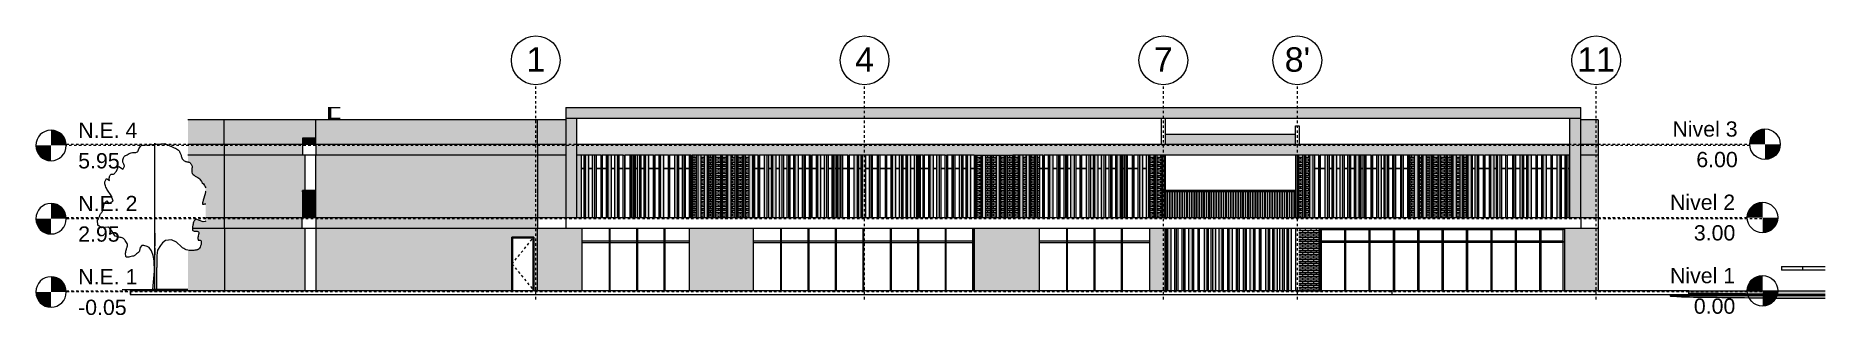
# Model space of a CAD drawing. Header units: metres. Extents: x 40 to 358, y -13 to 19.
# Drawn here: x 284.9 to 358.2, y -3 to 8.4 of the extents above; entities that cross this region are included whole.
import ezdxf

# ---------------------------------------------------------------- set-up
doc = ezdxf.new("R2010")
doc.units = ezdxf.units.M
for name, pattern in [('Eje', [0.015, 0.003, -0.003, 0.006, -0.003]), ('LineaDiscontinua-1_5mm', [0.003, 0.0015, -0.0015]), ('LíneaDeRejilla', [0.021, 0.012, -0.003, 0.003, -0.003])]:
    doc.linetypes.add(name, pattern=pattern)
for name, color, linetype, lineweight in [('A-BRND', 11, 'Continuous', 5), ('A-FLOR', 192, 'Continuous', 18), ('A-FLOR-LEVL', 51, 'Continuous', 18), ('A-MURO', 113, 'Continuous', 9), ('A-MURO-ACHU', 111, 'Continuous', 9), ('A-PISO', 51, 'Continuous', 9), ('A-PISO-ACHU', 8, 'Continuous', 9), ('A-PISO-RAMP', 51, 'Continuous', 5), ('A-PSAJ-ARBOL', 71, 'Continuous', 5), ('A-PUER', 31, 'Continuous', 5), ('A-PUER-MARC', 31, 'Continuous', 5), ('A-TEXT-NIVL', 51, 'Continuous', 5), ('A-VENT-CORT', 52, 'Continuous', 5), ('A-VENT-CORT-MARC', 51, 'Continuous', 5), ('S-REJI', 1, 'Continuous', 5), ('S-REJI-IDEN', 1, 'Continuous', 5)]:
    doc.layers.add(name, color=color, linetype=linetype, lineweight=lineweight)
doc.styles.add('Arial', font='arial.ttf', dxfattribs={"height": 0.625})
doc.styles.add('Arial_1', font='arial.ttf', dxfattribs={"height": 1})
pattern_1 = [(0, (331.09791, 1), (0, 0.075), []), (90, (331.09791, 1), (-0.112, 0.075), [0.075, -0.075])]
pattern_2 = [(0, (323.33291, 1), (0, 0.075), []), (90, (323.33291, 1), (-0.112, 0.075), [0.075, -0.075])]

msp = doc.modelspace()

# ---------------------------------------------------------------- texts
at = {"layer": 'A-TEXT-NIVL', "char_height": 0.625, "attachment_point": 3, "line_spacing_factor": 0.941778, "style": 'Arial'}
for s, insert, width in [('N.E. 4', (289.02, 4.886), 2.90006), ('Nivel 3', (354.625, 4.936), 3.19084), ('6.00', (354.633, 3.685), 2.0354), ('5.95', (288.291, 3.635), 2.0354), ('N.E. 2', (289.02, 1.886), 2.90006), ('Nivel 2', (354.524, 1.936), 3.19084), ('2.95', (288.291, 0.635), 2.0354), ('3.00', (354.532, 0.685), 2.0354), ('N.E. 1', (289.02, -1.114), 2.90006), ('Nivel 1', (354.524, -1.064), 3.19084), ('-0.05', (288.578, -2.365), 2.37974), ('0.00', (354.532, -2.315), 2.0354)]:
    msp.add_mtext(s, dxfattribs=dict(at, insert=insert, width=width))
at = {"layer": 'S-REJI-IDEN', "char_height": 1, "attachment_point": 2, "line_spacing_factor": 0.941778, "style": 'Arial_1'}
for s, insert, width in [('1', (305.352, 7.969), 0.93044), ('4', (318.833, 7.969), 0.93044), ('7', (331.083, 7.969), 0.93044), ("8'", (336.578, 7.969), 1.24875), ('11', (348.828, 7.969), 1.86088)]:
    msp.add_mtext(s, dxfattribs=dict(at, insert=insert, width=width))

# ---------------------------------------------------------------- blocks, each defined once
blk = doc.blocks.new('Panel de sistema - Vidrio-10-1351331-Fachada Oriental')
at = {"layer": 'A-VENT-CORT'}
for p, q in [((46.047, 3), (45.878, 3)), ((46.362, 3), (46.169, 3)), ((46.661, 3), (46.467, 3))]:
    blk.add_line(p, q, dxfattribs=at)
blk = doc.blocks.new('Panel de sistema - Vidrio-10-1115117-Fachada Oriental')
at = {"layer": 'A-VENT-CORT'}
for p, q in [((44.816, 3), (44.736, 3)), ((45.163, 3), (44.946, 3)), ((45.399, 3), (45.213, 3)), ((45.686, 3), (45.59, 3))]:
    blk.add_line(p, q, dxfattribs=at)
blk = doc.blocks.new('Panel de sistema - Vidrio-10-V830-Fachada Oriental')
at = {"layer": 'A-VENT-CORT'}
for p, q in [((43.873, 3), (43.749, 3)), ((44.206, 3), (44.048, 3)), ((44.479, 3), (44.329, 3)), ((44.686, 3), (44.669, 3))]:
    blk.add_line(p, q, dxfattribs=at)
blk = doc.blocks.new('Panel de sistema - Vidrio-10-1351319-Fachada Oriental')
at = {"layer": 'A-VENT-CORT'}
for p, q in [((43.013, 3), (42.832, 3)), ((43.26, 3), (43.067, 3)), ((43.559, 3), (43.435, 3))]:
    blk.add_line(p, q, dxfattribs=at)
blk = doc.blocks.new('Panel de sistema - Vidrio-10-1489519-Fachada Oriental')
at = {"layer": 'A-VENT-CORT'}
for p, q in [((45.878, 3), (46.047, 3)), ((46.169, 3), (46.362, 3)), ((46.467, 3), (46.661, 3))]:
    blk.add_line(p, q, dxfattribs=at)
blk = doc.blocks.new('Panel de sistema - Vidrio-10-1289963-Fachada Oriental')
at = {"layer": 'A-VENT-CORT'}
for p, q in [((44.736, 3), (44.816, 3)), ((44.946, 3), (45.163, 3)), ((45.213, 3), (45.399, 3)), ((45.59, 3), (45.686, 3))]:
    blk.add_line(p, q, dxfattribs=at)
blk = doc.blocks.new('Panel de sistema - Vidrio-10-V831-Fachada Oriental')
at = {"layer": 'A-VENT-CORT'}
for p, q in [((43.749, 3), (43.873, 3)), ((44.048, 3), (44.206, 3)), ((44.329, 3), (44.479, 3)), ((44.669, 3), (44.686, 3))]:
    blk.add_line(p, q, dxfattribs=at)
blk = doc.blocks.new('Panel de sistema - Vidrio-10-1351320-Fachada Oriental')
at = {"layer": 'A-VENT-CORT'}
for p, q in [((42.832, 3), (43.013, 3)), ((43.067, 3), (43.26, 3)), ((43.435, 3), (43.559, 3))]:
    blk.add_line(p, q, dxfattribs=at)
blk = doc.blocks.new('Panel de sistema - Vidrio-10-1532749-Fachada Oriental')
at = {"layer": 'A-VENT-CORT'}
for p, q in [((35.031, 3), (34.966, 3)), ((35.377, 3), (35.16, 3)), ((35.614, 3), (35.427, 3)), ((35.939, 3), (35.804, 3))]:
    blk.add_line(p, q, dxfattribs=at)
blk = doc.blocks.new('Panel de sistema - Vidrio-10-1532750-Fachada Oriental')
at = {"layer": 'A-VENT-CORT'}
for p, q in [((34.088, 3), (33.964, 3)), ((34.421, 3), (34.263, 3)), ((34.694, 3), (34.543, 3)), ((34.916, 3), (34.884, 3))]:
    blk.add_line(p, q, dxfattribs=at)
blk = doc.blocks.new('Panel de sistema - Vidrio-10-V832-Fachada Oriental')
at = {"layer": 'A-VENT-CORT'}
for p, q in [((32.841, 3), (32.716, 3)), ((33.228, 3), (33.046, 3)), ((33.474, 3), (33.282, 3)), ((33.773, 3), (33.649, 3))]:
    blk.add_line(p, q, dxfattribs=at)
blk = doc.blocks.new('Panel de sistema - Vidrio-10-V833-Fachada Oriental')
at = {"layer": 'A-VENT-CORT'}
for p, q in [((31.694, 3), (31.566, 3)), ((31.933, 3), (31.748, 3)), ((32.27, 3), (32.123, 3)), ((32.58, 3), (32.399, 3))]:
    blk.add_line(p, q, dxfattribs=at)
blk = doc.blocks.new('Panel de sistema - Vidrio-10-1532752-Fachada Oriental')
at = {"layer": 'A-VENT-CORT'}
for p, q in [((34.966, 3), (35.031, 3)), ((35.16, 3), (35.377, 3)), ((35.427, 3), (35.614, 3)), ((35.804, 3), (35.939, 3))]:
    blk.add_line(p, q, dxfattribs=at)
blk = doc.blocks.new('Panel de sistema - Vidrio-10-1532753-Fachada Oriental')
at = {"layer": 'A-VENT-CORT'}
for p, q in [((33.964, 3), (34.088, 3)), ((34.263, 3), (34.421, 3)), ((34.543, 3), (34.694, 3)), ((34.884, 3), (34.916, 3))]:
    blk.add_line(p, q, dxfattribs=at)
blk = doc.blocks.new('Panel de sistema - Vidrio-10-V834-Fachada Oriental')
at = {"layer": 'A-VENT-CORT'}
for p, q in [((32.716, 3), (32.841, 3)), ((33.046, 3), (33.228, 3)), ((33.282, 3), (33.474, 3)), ((33.649, 3), (33.773, 3))]:
    blk.add_line(p, q, dxfattribs=at)
blk = doc.blocks.new('Panel de sistema - Vidrio-10-V835-Fachada Oriental')
at = {"layer": 'A-VENT-CORT'}
for p, q in [((31.566, 3), (31.694, 3)), ((31.748, 3), (31.933, 3)), ((32.123, 3), (32.27, 3)), ((32.399, 3), (32.58, 3))]:
    blk.add_line(p, q, dxfattribs=at)
blk = doc.blocks.new('Panel de sistema - Vidrio-10-V836-Fachada Oriental')
at = {"layer": 'A-VENT-CORT'}
for p, q in [((27.978, 3), (27.791, 3)), ((27.791, 3), (27.791, 1)), ((28.27, 3), (28.101, 3)), ((28.558, 3), (28.423, 3)), ((28.891, 3), (28.749, 3))]:
    blk.add_line(p, q, dxfattribs=at)
blk = doc.blocks.new('Panel de sistema - Vidrio-10-V837-Fachada Oriental')
at = {"layer": 'A-VENT-CORT'}
for p, q in [((26.788, 3), (26.666, 3)), ((27.024, 3), (26.838, 3)), ((27.339, 3), (27.215, 3)), ((27.697, 3), (27.514, 3))]:
    blk.add_line(p, q, dxfattribs=at)
blk = doc.blocks.new('Panel de sistema - Vidrio-10-V838-Fachada Oriental')
at = {"layer": 'A-VENT-CORT'}
for p, q in [((25.807, 3), (25.672, 3)), ((26.095, 3), (25.96, 3)), ((26.427, 3), (26.292, 3)), ((26.616, 3), (26.58, 3))]:
    blk.add_line(p, q, dxfattribs=at)
blk = doc.blocks.new('Panel de sistema - Vidrio-10-V839-Fachada Oriental')
at = {"layer": 'A-VENT-CORT'}
for p, q in [((24.595, 3), (24.445, 3)), ((24.911, 3), (24.718, 3)), ((25.245, 3), (25.016, 3)), ((25.482, 3), (25.295, 3))]:
    blk.add_line(p, q, dxfattribs=at)
blk = doc.blocks.new('Panel de sistema - Vidrio-10-V840-Fachada Oriental')
at = {"layer": 'A-VENT-CORT'}
for p, q in [((23.377, 3), (23.291, 3)), ((23.711, 3), (23.482, 3)), ((23.945, 3), (23.761, 3)), ((24.255, 3), (24.141, 3))]:
    blk.add_line(p, q, dxfattribs=at)
blk = doc.blocks.new('Panel de sistema - Vidrio-10-V841-Fachada Oriental')
at = {"layer": 'A-VENT-CORT'}
for p, q in [((22.177, 3), (22.166, 3)), ((22.414, 3), (22.227, 3)), ((22.739, 3), (22.604, 3)), ((23.061, 3), (22.892, 3)), ((23.241, 3), (23.184, 3))]:
    blk.add_line(p, q, dxfattribs=at)
blk = doc.blocks.new('Panel de sistema - Vidrio-10-V842-Fachada Oriental')
at = {"layer": 'A-VENT-CORT'}
for p, q in [((21.221, 3), (21.063, 3)), ((21.494, 3), (21.343, 3)), ((21.831, 3), (21.684, 3)), ((22.116, 3), (21.96, 3))]:
    blk.add_line(p, q, dxfattribs=at)
blk = doc.blocks.new('Panel de sistema - Vidrio-10-V843-Fachada Oriental')
at = {"layer": 'A-VENT-CORT'}
for p, q in [((20.028, 3), (19.891, 3)), ((20.274, 3), (20.082, 3)), ((20.573, 3), (20.449, 3)), ((20.888, 3), (20.764, 3))]:
    blk.add_line(p, q, dxfattribs=at)
blk = doc.blocks.new('Panel de sistema - Vidrio-10-V844-Fachada Oriental')
at = {"layer": 'A-VENT-CORT'}
for p, q in [((27.791, 3.55), (27.791, 3)), ((27.791, 3), (27.978, 3)), ((28.101, 3), (28.27, 3)), ((28.423, 3), (28.558, 3)), ((28.749, 3), (28.891, 3))]:
    blk.add_line(p, q, dxfattribs=at)
blk = doc.blocks.new('Panel de sistema - Vidrio-10-V845-Fachada Oriental')
at = {"layer": 'A-VENT-CORT'}
for p, q in [((26.666, 3), (26.788, 3)), ((26.838, 3), (27.024, 3)), ((27.215, 3), (27.339, 3)), ((27.514, 3), (27.697, 3))]:
    blk.add_line(p, q, dxfattribs=at)
blk = doc.blocks.new('Panel de sistema - Vidrio-10-V846-Fachada Oriental')
at = {"layer": 'A-VENT-CORT'}
for p, q in [((25.672, 3), (25.807, 3)), ((25.96, 3), (26.095, 3)), ((26.292, 3), (26.427, 3)), ((26.58, 3), (26.616, 3))]:
    blk.add_line(p, q, dxfattribs=at)
blk = doc.blocks.new('Panel de sistema - Vidrio-10-V847-Fachada Oriental')
at = {"layer": 'A-VENT-CORT'}
for p, q in [((24.445, 3), (24.595, 3)), ((24.718, 3), (24.911, 3)), ((25.016, 3), (25.245, 3)), ((25.295, 3), (25.482, 3))]:
    blk.add_line(p, q, dxfattribs=at)
blk = doc.blocks.new('Panel de sistema - Vidrio-10-V848-Fachada Oriental')
at = {"layer": 'A-VENT-CORT'}
for p, q in [((23.291, 3), (23.377, 3)), ((23.482, 3), (23.711, 3)), ((23.761, 3), (23.945, 3)), ((24.141, 3), (24.255, 3))]:
    blk.add_line(p, q, dxfattribs=at)
blk = doc.blocks.new('Panel de sistema - Vidrio-10-V849-Fachada Oriental')
at = {"layer": 'A-VENT-CORT'}
for p, q in [((22.166, 3), (22.177, 3)), ((22.227, 3), (22.414, 3)), ((22.604, 3), (22.739, 3)), ((22.892, 3), (23.061, 3)), ((23.184, 3), (23.241, 3))]:
    blk.add_line(p, q, dxfattribs=at)
blk = doc.blocks.new('Panel de sistema - Vidrio-10-V850-Fachada Oriental')
at = {"layer": 'A-VENT-CORT'}
for p, q in [((21.063, 3), (21.221, 3)), ((21.343, 3), (21.494, 3)), ((21.684, 3), (21.831, 3)), ((21.96, 3), (22.116, 3))]:
    blk.add_line(p, q, dxfattribs=at)
blk = doc.blocks.new('Panel de sistema - Vidrio-10-V851-Fachada Oriental')
at = {"layer": 'A-VENT-CORT'}
for p, q in [((19.891, 3), (20.028, 3)), ((20.082, 3), (20.274, 3)), ((20.449, 3), (20.573, 3)), ((20.764, 3), (20.888, 3))]:
    blk.add_line(p, q, dxfattribs=at)
blk = doc.blocks.new('Panel de sistema - Vidrio-10-V852-Fachada Oriental')
at = {"layer": 'A-VENT-CORT'}
for p, q in [((16.349, 3), (16.162, 3)), ((16.593, 3), (16.399, 3)), ((16.926, 3), (16.768, 3)), ((17.216, 3), (17.048, 3)), ((17.216, 1), (17.216, 3))]:
    blk.add_line(p, q, dxfattribs=at)
blk = doc.blocks.new('Panel de sistema - Vidrio-10-V853-Fachada Oriental')
at = {"layer": 'A-VENT-CORT'}
for p, q in [((15.07, 3), (14.991, 3)), ((15.358, 3), (15.223, 3)), ((15.735, 3), (15.549, 3)), ((15.972, 3), (15.785, 3))]:
    blk.add_line(p, q, dxfattribs=at)
blk = doc.blocks.new('Panel de sistema - Vidrio-10-V854-Fachada Oriental')
at = {"layer": 'A-VENT-CORT'}
for p, q in [((14.139, 3), (14.015, 3)), ((14.497, 3), (14.314, 3)), ((14.778, 3), (14.569, 3)), ((14.941, 3), (14.901, 3))]:
    blk.add_line(p, q, dxfattribs=at)
blk = doc.blocks.new('Panel de sistema - Vidrio-10-1542332-Fachada Oriental')
at = {"layer": 'A-VENT-CORT'}
for p, q in [((12.895, 3), (12.791, 3)), ((13.227, 3), (13.092, 3)), ((13.588, 3), (13.38, 3)), ((13.816, 3), (13.638, 3)), ((13.816, 1), (13.816, 3))]:
    blk.add_line(p, q, dxfattribs=at)
blk = doc.blocks.new('Panel de sistema - Vidrio-10-V855-Fachada Oriental')
at = {"layer": 'A-VENT-CORT'}
for p, q in [((16.162, 3), (16.349, 3)), ((16.399, 3), (16.593, 3)), ((16.768, 3), (16.926, 3)), ((17.048, 3), (17.216, 3)), ((17.216, 3), (17.216, 3.55))]:
    blk.add_line(p, q, dxfattribs=at)
blk = doc.blocks.new('Panel de sistema - Vidrio-10-V856-Fachada Oriental')
at = {"layer": 'A-VENT-CORT'}
for p, q in [((14.991, 3), (15.07, 3)), ((15.223, 3), (15.358, 3)), ((15.549, 3), (15.735, 3)), ((15.785, 3), (15.972, 3))]:
    blk.add_line(p, q, dxfattribs=at)
blk = doc.blocks.new('Panel de sistema - Vidrio-10-V857-Fachada Oriental')
at = {"layer": 'A-VENT-CORT'}
for p, q in [((14.015, 3), (14.139, 3)), ((14.314, 3), (14.497, 3)), ((14.569, 3), (14.778, 3)), ((14.901, 3), (14.941, 3))]:
    blk.add_line(p, q, dxfattribs=at)
blk = doc.blocks.new('Panel de sistema - Vidrio-10-1542333-Fachada Oriental')
at = {"layer": 'A-VENT-CORT'}
for p, q in [((12.791, 3), (12.895, 3)), ((13.092, 3), (13.227, 3)), ((13.38, 3), (13.588, 3)), ((13.638, 3), (13.816, 3)), ((13.816, 3), (13.816, 3.55))]:
    blk.add_line(p, q, dxfattribs=at)
blk = doc.blocks.new('Railing - 20-1440445-Fachada Oriental')
at = {"layer": 'A-BRND'}
for p, q in [((42.006, 1), (42.006, 2.05)), ((42.026, 1), (42.026, 2.05))]:
    blk.add_line(p, q, dxfattribs=at)
blk = doc.blocks.new('Railing - 25-1014248-Fachada Oriental')
at = {"layer": 'A-BRND'}
blk.add_line((42.036, 1), (42.036, 2.05), dxfattribs=at)
blk = doc.blocks.new('Railing - 25-V858-Fachada Oriental')
at = {"layer": 'A-BRND'}
blk.add_line((36.741, 1), (36.741, 2.05), dxfattribs=at)
blk = doc.blocks.new('Railing - Railing-1327552-Fachada Oriental')
for name, p in [('Railing - 25-V858-Fachada Oriental', (0, 0)), ('Railing - 20-1440445-Fachada Oriental', (-5.2, 0)), ('Railing - 20-1440445-Fachada Oriental', (-5.1, 0)), ('Railing - 20-1440445-Fachada Oriental', (-5, 0)), ('Railing - 20-1440445-Fachada Oriental', (-4.9, 0)), ('Railing - 20-1440445-Fachada Oriental', (-4.8, 0)), ('Railing - 20-1440445-Fachada Oriental', (-4.7, 0)), ('Railing - 20-1440445-Fachada Oriental', (-4.6, 0)), ('Railing - 20-1440445-Fachada Oriental', (-4.5, 0)), ('Railing - 20-1440445-Fachada Oriental', (-4.4, 0)), ('Railing - 20-1440445-Fachada Oriental', (-4.3, 0)), ('Railing - 20-1440445-Fachada Oriental', (-4.2, 0)), ('Railing - 20-1440445-Fachada Oriental', (-4.1, 0)), ('Railing - 20-1440445-Fachada Oriental', (-4, 0)), ('Railing - 20-1440445-Fachada Oriental', (-3.9, 0)), ('Railing - 20-1440445-Fachada Oriental', (-3.8, 0)), ('Railing - 20-1440445-Fachada Oriental', (-3.7, 0)), ('Railing - 20-1440445-Fachada Oriental', (-3.6, 0)), ('Railing - 20-1440445-Fachada Oriental', (-3.5, 0)), ('Railing - 20-1440445-Fachada Oriental', (-3.4, 0)), ('Railing - 20-1440445-Fachada Oriental', (-3.3, 0)), ('Railing - 20-1440445-Fachada Oriental', (-3.2, 0)), ('Railing - 20-1440445-Fachada Oriental', (-3.1, 0)), ('Railing - 20-1440445-Fachada Oriental', (-3, 0)), ('Railing - 20-1440445-Fachada Oriental', (-2.9, 0)), ('Railing - 20-1440445-Fachada Oriental', (-2.8, 0)), ('Railing - 20-1440445-Fachada Oriental', (-2.7, 0)), ('Railing - 20-1440445-Fachada Oriental', (-2.6, 0)), ('Railing - 20-1440445-Fachada Oriental', (-2.5, 0)), ('Railing - 20-1440445-Fachada Oriental', (-2.4, 0)), ('Railing - 20-1440445-Fachada Oriental', (-2.3, 0)), ('Railing - 20-1440445-Fachada Oriental', (-2.2, 0)), ('Railing - 20-1440445-Fachada Oriental', (-2.1, 0)), ('Railing - 20-1440445-Fachada Oriental', (-2, 0)), ('Railing - 20-1440445-Fachada Oriental', (-1.9, 0)), ('Railing - 20-1440445-Fachada Oriental', (-1.8, 0)), ('Railing - 20-1440445-Fachada Oriental', (-1.7, 0)), ('Railing - 20-1440445-Fachada Oriental', (-1.6, 0)), ('Railing - 20-1440445-Fachada Oriental', (-1.5, 0)), ('Railing - 20-1440445-Fachada Oriental', (-1.4, 0)), ('Railing - 20-1440445-Fachada Oriental', (-1.3, 0)), ('Railing - 20-1440445-Fachada Oriental', (-1.2, 0)), ('Railing - 20-1440445-Fachada Oriental', (-1.1, 0)), ('Railing - 20-1440445-Fachada Oriental', (-1, 0)), ('Railing - 20-1440445-Fachada Oriental', (-0.9, 0)), ('Railing - 20-1440445-Fachada Oriental', (-0.8, 0)), ('Railing - 20-1440445-Fachada Oriental', (-0.7, 0)), ('Railing - 20-1440445-Fachada Oriental', (-0.6, 0)), ('Railing - 20-1440445-Fachada Oriental', (-0.5, 0)), ('Railing - 20-1440445-Fachada Oriental', (-0.4, 0)), ('Railing - 20-1440445-Fachada Oriental', (-0.3, 0)), ('Railing - 20-1440445-Fachada Oriental', (-0.2, 0)), ('Railing - 20-1440445-Fachada Oriental', (-0.1, 0)), ('Railing - 20-1440445-Fachada Oriental', (0, 0)), ('Railing - 25-1014248-Fachada Oriental', (0, 0))]:
    blk.add_blockref(name, p)
blk = doc.blocks.new('Top Rail Type - Top Rail_Internal_-1327664-Fachada Oriental')
at = {"layer": 'A-BRND'}
for p, q in [((42.055, 2.1), (36.716, 2.1)), ((42.055, 2.05), (36.716, 2.05))]:
    blk.add_line(p, q, dxfattribs=at)
blk = doc.blocks.new('Railing - 20-V859-Fachada Oriental')
at = {"layer": 'A-BRND'}
for p, q in [((1.843, 1), (1.843, 2.05)), ((1.852, 1), (1.852, 2.05)), ((1.87, 1), (1.87, 2.05))]:
    blk.add_line(p, q, dxfattribs=at)
blk = doc.blocks.new('Railing - 25-V860-Fachada Oriental')
at = {"layer": 'A-BRND'}
for p, q in [((1.356, 1), (1.356, 2.05)), ((1.369, 1), (1.369, 2.05)), ((1.39, 1), (1.39, 2.05))]:
    blk.add_line(p, q, dxfattribs=at)
blk = doc.blocks.new('Railing - Railing-1329542-Fachada Oriental')
for name, p in [('Railing - 25-V860-Fachada Oriental', (0, 0)), ('Railing - 20-V859-Fachada Oriental', (-0.44, 0)), ('Railing - 20-V859-Fachada Oriental', (-0.391, 0)), ('Railing - 20-V859-Fachada Oriental', (-0.342, 0)), ('Railing - 20-V859-Fachada Oriental', (-0.293, 0)), ('Railing - 20-V859-Fachada Oriental', (-0.244, 0)), ('Railing - 20-V859-Fachada Oriental', (-0.196, 0)), ('Railing - 20-V859-Fachada Oriental', (-0.147, 0)), ('Railing - 20-V859-Fachada Oriental', (-0.098, 0)), ('Railing - 20-V859-Fachada Oriental', (-0.049, 0)), ('Railing - 20-V859-Fachada Oriental', (0, 0))]:
    blk.add_blockref(name, p)
blk = doc.blocks.new('Top Rail Type - Top Rail_Internal_-1329604-Fachada Oriental')
at = {"layer": 'A-BRND'}
for p, q in [((1.346, 2.05), (1.346, 2.1)), ((1.889, 2.1), (1.346, 2.1)), ((1.889, 2.05), (1.346, 2.05))]:
    blk.add_line(p, q, dxfattribs=at)
blk = doc.blocks.new('Montante rectangular - 50x150-1351317-Fachada Oriental')
at = {"layer": 'A-VENT-CORT-MARC'}
for p, q in [((14.941, 3.55), (14.941, 3)), ((14.991, 3.55), (14.991, 3))]:
    blk.add_line(p, q, dxfattribs=at)
blk = doc.blocks.new('Montante rectangular - 50x150-1351318-Fachada Oriental')
at = {"layer": 'A-VENT-CORT-MARC'}
for p, q in [((14.941, 3), (14.941, 1)), ((14.991, 3), (14.991, 1))]:
    blk.add_line(p, q, dxfattribs=at)
blk = doc.blocks.new('Montante rectangular - 50x150-1633745-Fachada Oriental')
at = {"layer": 'A-VENT-CORT-MARC'}
for p, q in [((13.916, 0.55), (13.916, 0)), ((13.966, 0), (13.966, 0.55))]:
    blk.add_line(p, q, dxfattribs=at)
blk = doc.blocks.new('Montante rectangular - 50x150-1633746-Fachada Oriental')
at = {"layer": 'A-VENT-CORT-MARC'}
for p, q in [((13.916, 0), (13.916, -2)), ((13.966, -2), (13.966, 0))]:
    blk.add_line(p, q, dxfattribs=at)
blk = doc.blocks.new('Montante rectangular - 50x150-V861-Fachada Oriental')
at = {"layer": 'A-VENT-CORT-MARC'}
for p, q in [((22.116, 3.55), (22.166, 3.55)), ((22.116, 3.55), (22.116, 3)), ((22.166, 3.55), (22.166, 3))]:
    blk.add_line(p, q, dxfattribs=at)
blk = doc.blocks.new('Montante rectangular - 50x150-V862-Fachada Oriental')
at = {"layer": 'A-VENT-CORT-MARC'}
for p, q in [((32.703, 3.55), (32.716, 3.55)), ((32.716, 3.55), (32.716, 3))]:
    blk.add_line(p, q, dxfattribs=at)
blk = doc.blocks.new('Montante rectangular - 50x150-V863-Fachada Oriental')
at = {"layer": 'A-VENT-CORT-MARC'}
blk.add_line((32.716, 3), (32.716, 1), dxfattribs=at)
blk = doc.blocks.new('Montante rectangular - 50x150-V864-Fachada Oriental')
at = {"layer": 'A-VENT-CORT-MARC'}
blk.add_line((45.686, 3.55), (45.686, 3), dxfattribs=at)
blk = doc.blocks.new('Montante rectangular - 50x150-V865-Fachada Oriental')
at = {"layer": 'A-VENT-CORT-MARC'}
blk.add_line((45.686, 3), (45.686, 1), dxfattribs=at)
blk = doc.blocks.new('Montante rectangular - 50x150-1351389-Fachada Oriental')
at = {"layer": 'A-VENT-CORT-MARC'}
blk.add_line((46.661, 1), (46.661, 3), dxfattribs=at)
blk = doc.blocks.new('Montante rectangular - 50x150-1489526-Fachada Oriental')
at = {"layer": 'A-VENT-CORT-MARC'}
blk.add_line((46.661, 3), (46.661, 3.55), dxfattribs=at)
blk = doc.blocks.new('M_RPC Tree - Deciduous - Scarlet Oak - 6 mts-1356157-Fachada Oriental')
at = {"layer": 'A-PSAJ-ARBOL'}
for p, q in [((-5.491, 3.664), (-5.453, 3.671)), ((-5.453, 3.671), (-5.422, 3.684)), ((-5.422, 3.684), (-5.401, 3.704)), ((-5.401, 3.704), (-5.39, 3.734)), ((-5.39, 3.734), (-5.382, 3.773)), ((-5.382, 3.773), (-5.365, 3.815)), ((-5.365, 3.815), (-5.342, 3.858)), ((-5.342, 3.858), (-5.315, 3.898)), ((-5.315, 3.898), (-5.285, 3.932)), ((-5.285, 3.932), (-5.255, 3.954)), ((-5.255, 3.954), (-5.226, 3.962)), ((-5.226, 3.962), (-4.961, 3.981)), ((-4.961, 3.981), (-4.303, 4.026)), ((-4.705, 4.048), (-4.705, 4.05)), ((-4.705, 4.05), (-4.705, 4.05)), ((-4.705, 4.05), (-4.705, 4.05)), ((-4.705, 4.05), (-4.705, 4.048)), ((-4.705, 4.047), (-4.705, 4.048)), ((-4.705, 4.048), (-4.705, 4.045)), ((-4.705, 4.045), (-4.705, 4.047)), ((-4.705, 3.972), (-4.705, 4.045)), ((-4.705, 4.045), (-4.705, 4.041)), ((-4.705, 4.041), (-4.705, 4.036)), ((-4.705, 4.036), (-4.705, 4.031)), ((-4.705, 4.031), (-4.705, 4.024)), ((-4.705, 4.024), (-4.705, 4.015)), ((-4.705, 4.015), (-4.705, 4.004)), ((-4.705, 4.004), (-4.705, 3.999)), ((-4.705, 3.844), (-4.705, 3.972)), ((-4.705, 3.835), (-4.705, 3.844)), ((-4.705, 3.789), (-4.705, 3.835)), ((-4.705, 3.754), (-4.705, 3.789)), ((-4.705, 3.718), (-4.705, 3.754)), ((-4.705, 3.682), (-4.705, 3.718)), ((-4.705, 3.644), (-4.705, 3.682)), ((-4.303, 4.026), (-3.974, 3.88)), ((-3.974, 3.88), (-3.919, 3.859)), ((-3.919, 3.859), (-3.867, 3.836)), ((-3.867, 3.836), (-3.817, 3.813)), ((-3.817, 3.813), (-3.773, 3.788)), ((-3.773, 3.788), (-3.736, 3.761)), ((-3.736, 3.761), (-3.708, 3.731)), ((-3.708, 3.731), (-3.691, 3.697)), ((-3.691, 3.697), (-3.679, 3.665)), ((-6.277, 2.902), (-6.195, 3.103)), ((-6.195, 3.103), (-6.021, 2.976)), ((-6.025, 3.331), (-6.021, 3.368)), ((-6.023, 3.296), (-6.025, 3.331)), ((-6.016, 3.264), (-6.023, 3.296)), ((-6.021, 3.368), (-6.011, 3.407)), ((-6.021, 2.976), (-6.004, 2.999)), ((-6.005, 3.234), (-6.016, 3.264)), ((-6.011, 3.407), (-5.997, 3.443)), ((-5.992, 3.205), (-6.005, 3.234)), ((-6.004, 2.999), (-5.987, 3.023)), ((-5.997, 3.443), (-5.98, 3.475)), ((-5.979, 3.177), (-5.992, 3.205)), ((-5.987, 3.023), (-5.973, 3.047)), ((-5.98, 3.475), (-5.961, 3.503)), ((-5.966, 3.149), (-5.979, 3.177)), ((-5.973, 3.047), (-5.963, 3.071)), ((-5.958, 3.122), (-5.966, 3.149)), ((-5.963, 3.071), (-5.958, 3.096)), ((-5.961, 3.503), (-5.939, 3.524)), ((-5.958, 3.096), (-5.958, 3.122)), ((-5.939, 3.524), (-5.916, 3.537)), ((-5.916, 3.537), (-5.893, 3.542)), ((-5.893, 3.542), (-5.867, 3.549)), ((-5.867, 3.549), (-5.836, 3.566)), ((-5.836, 3.566), (-5.8, 3.589)), ((-5.8, 3.589), (-5.761, 3.614)), ((-5.761, 3.614), (-5.719, 3.637)), ((-5.719, 3.637), (-5.674, 3.654)), ((-5.674, 3.654), (-5.628, 3.661)), ((-5.628, 3.661), (-5.581, 3.661)), ((-5.581, 3.661), (-5.535, 3.661)), ((-5.535, 3.661), (-5.491, 3.664)), ((-4.705, 3.606), (-4.705, 3.644)), ((-4.705, 3.566), (-4.705, 3.606)), ((-4.705, 3.524), (-4.705, 3.566)), ((-4.705, 3.482), (-4.705, 3.524)), ((-4.705, 3.442), (-4.705, 3.482)), ((-4.705, 3.405), (-4.705, 3.442)), ((-4.705, 3.369), (-4.705, 3.405)), ((-4.705, 3.336), (-4.705, 3.369)), ((-4.705, 3.306), (-4.705, 3.336)), ((-4.705, 3.277), (-4.705, 3.306)), ((-4.705, 3.243), (-4.705, 3.277)), ((-4.705, 3.199), (-4.705, 3.243)), ((-4.705, 3.149), (-4.705, 3.199)), ((-4.705, 3.097), (-4.705, 3.149)), ((-4.705, 3.048), (-4.705, 3.097)), ((-4.705, 3.006), (-4.705, 3.048)), ((-4.705, 2.976), (-4.705, 3.006)), ((-4.705, 2.95), (-4.705, 2.976)), ((-4.705, 2.919), (-4.705, 2.95)), ((-3.679, 3.665), (-3.667, 3.636)), ((-3.667, 3.636), (-3.656, 3.608)), ((-3.656, 3.608), (-3.645, 3.581)), ((-3.645, 3.581), (-3.635, 3.551)), ((-3.635, 3.551), (-3.626, 3.518)), ((-3.626, 3.518), (-3.618, 3.478)), ((-3.618, 3.478), (-3.605, 3.437)), ((-3.605, 3.437), (-3.585, 3.401)), ((-3.585, 3.401), (-3.559, 3.37)), ((-3.559, 3.37), (-3.53, 3.343)), ((-3.53, 3.343), (-3.499, 3.322)), ((-3.499, 3.322), (-3.47, 3.306)), ((-3.47, 3.306), (-3.444, 3.295)), ((-3.444, 3.295), (-3.42, 3.289)), ((-3.42, 3.289), (-3.395, 3.285)), ((-3.395, 3.285), (-3.371, 3.281)), ((-3.371, 3.281), (-3.346, 3.277)), ((-3.346, 3.277), (-3.322, 3.272)), ((-3.322, 3.272), (-3.3, 3.263)), ((-3.3, 3.263), (-3.279, 3.25)), ((-3.279, 3.25), (-3.26, 3.232)), ((-3.26, 3.232), (-3.24, 3.21)), ((-3.24, 3.21), (-3.221, 3.186)), ((-3.221, 3.186), (-3.204, 3.16)), ((-3.204, 3.16), (-3.191, 3.132)), ((-3.193, 2.956), (-3.195, 2.906)), ((-3.188, 3.002), (-3.193, 2.956)), ((-3.191, 3.132), (-3.182, 3.104)), ((-3.182, 3.044), (-3.188, 3.002)), ((-3.182, 3.104), (-3.179, 3.076)), ((-3.179, 3.076), (-3.182, 3.044)), ((-6.761, 2.409), (-6.759, 2.436)), ((-6.757, 2.376), (-6.761, 2.409)), ((-6.759, 2.436), (-6.753, 2.463)), ((-6.746, 2.336), (-6.757, 2.376)), ((-6.753, 2.463), (-6.744, 2.489)), ((-6.73, 2.291), (-6.746, 2.336)), ((-6.744, 2.489), (-6.732, 2.515)), ((-6.732, 2.515), (-6.719, 2.541)), ((-6.71, 2.244), (-6.73, 2.291)), ((-6.719, 2.541), (-6.704, 2.566)), ((-6.689, 2.199), (-6.71, 2.244)), ((-6.704, 2.566), (-6.688, 2.592)), ((-6.688, 2.592), (-6.569, 2.509)), ((-6.577, 2.588), (-6.576, 2.616)), ((-6.576, 2.561), (-6.577, 2.588)), ((-6.576, 2.616), (-6.572, 2.645)), ((-6.573, 2.535), (-6.576, 2.561)), ((-6.569, 2.509), (-6.573, 2.535)), ((-6.572, 2.645), (-6.564, 2.677)), ((-6.564, 2.677), (-6.551, 2.711)), ((-6.551, 2.711), (-6.534, 2.74)), ((-6.534, 2.74), (-6.515, 2.76)), ((-6.515, 2.76), (-6.493, 2.771)), ((-6.493, 2.771), (-6.47, 2.775)), ((-6.47, 2.775), (-6.446, 2.775)), ((-6.446, 2.775), (-6.421, 2.771)), ((-6.421, 2.771), (-6.396, 2.765)), ((-6.396, 2.765), (-6.277, 2.902)), ((-4.705, 2.886), (-4.705, 2.919)), ((-4.705, 2.849), (-4.705, 2.886)), ((-4.705, 2.81), (-4.705, 2.849)), ((-4.705, 2.77), (-4.705, 2.81)), ((-4.705, 2.729), (-4.705, 2.77)), ((-4.705, 2.564), (-4.705, 2.729)), ((-4.705, 2.363), (-4.705, 2.564)), ((-4.705, 2.263), (-4.705, 2.363)), ((-4.705, 2.144), (-4.705, 2.263)), ((-3.195, 2.906), (-3.19, 2.856)), ((-3.19, 2.856), (-3.173, 2.808)), ((-3.173, 2.808), (-3.142, 2.765)), ((-3.142, 2.765), (-3.099, 2.73)), ((-3.099, 2.73), (-3.05, 2.699)), ((-3.05, 2.699), (-2.999, 2.671)), ((-2.999, 2.671), (-2.948, 2.642)), ((-2.948, 2.642), (-2.901, 2.611)), ((-2.901, 2.611), (-2.861, 2.574)), ((-2.861, 2.574), (-2.832, 2.528)), ((-2.832, 2.528), (-2.801, 2.477)), ((-2.801, 2.477), (-2.761, 2.425)), ((-2.761, 2.425), (-2.717, 2.372)), ((-2.717, 2.372), (-2.674, 2.317)), ((-2.674, 2.317), (-2.638, 2.26)), ((-2.638, 2.26), (-2.622, 2.217)), ((-6.834, 1.285), (-6.779, 1.559)), ((-6.779, 1.559), (-6.67, 1.678)), ((-6.669, 2.158), (-6.689, 2.199)), ((-6.67, 1.678), (-6.588, 1.577)), ((-6.651, 2.126), (-6.669, 2.158)), ((-6.505, 1.897), (-6.651, 2.126)), ((-6.588, 1.577), (-6.414, 1.669)), ((-6.414, 1.669), (-6.505, 1.897)), ((-4.705, 1.998), (-4.705, 2.144)), ((-4.705, 1.806), (-4.705, 1.998)), ((-4.705, 1.724), (-4.705, 1.806)), ((-4.705, 1.614), (-4.705, 1.724)), ((-4.705, 1.486), (-4.705, 1.614)), ((-4.705, 1.358), (-4.705, 1.486)), ((-2.746, 1.643), (-2.759, 1.596)), ((-2.759, 1.596), (-2.759, 1.567)), ((-2.759, 1.567), (-2.747, 1.55)), ((-2.747, 1.55), (-2.724, 1.544)), ((-2.725, 1.711), (-2.746, 1.643)), ((-2.699, 1.793), (-2.725, 1.711)), ((-2.724, 1.544), (-2.692, 1.545)), ((-2.672, 1.883), (-2.699, 1.793)), ((-2.692, 1.545), (-2.654, 1.553)), ((-2.646, 1.974), (-2.672, 1.883)), ((-2.654, 1.553), (-2.622, 1.561)), ((-2.625, 2.06), (-2.646, 1.974)), ((-2.622, 2.076), (-2.625, 2.06)), ((-7.054, 0.892), (-7.036, 0.923)), ((-7.044, 0.682), (-7.054, 0.892)), ((-7.036, 0.923), (-7.019, 0.954)), ((-7.019, 0.954), (-7.003, 0.985)), ((-7.003, 0.985), (-6.989, 1.016)), ((-6.989, 1.016), (-6.977, 1.045)), ((-6.977, 1.045), (-6.968, 1.074)), ((-6.968, 1.074), (-6.962, 1.102)), ((-6.962, 1.102), (-6.953, 1.129)), ((-6.953, 1.129), (-6.936, 1.154)), ((-6.936, 1.154), (-6.914, 1.178)), ((-6.914, 1.178), (-6.889, 1.202)), ((-6.889, 1.202), (-6.866, 1.228)), ((-6.866, 1.228), (-6.847, 1.255)), ((-6.847, 1.255), (-6.834, 1.285)), ((-4.705, 1.346), (-4.705, 1.358)), ((-4.705, 1.334), (-4.705, 1.346)), ((-4.705, 1.321), (-4.705, 1.334)), ((-4.705, 1.308), (-4.705, 1.321)), ((-4.705, 1.293), (-4.705, 1.308)), ((-4.705, 1.276), (-4.705, 1.293)), ((-4.705, 1.258), (-4.705, 1.276)), ((-4.705, 1.239), (-4.705, 1.258)), ((-4.705, 1.221), (-4.705, 1.239)), ((-4.705, 1.205), (-4.705, 1.221)), ((-4.705, 1.19), (-4.705, 1.205)), ((-4.705, 1.176), (-4.705, 1.19)), ((-4.705, 1.162), (-4.705, 1.176)), ((-4.705, 1.148), (-4.705, 1.162)), ((-4.705, 1.075), (-4.705, 1.148)), ((-4.705, 0.919), (-4.705, 1.075)), ((-4.705, 0.737), (-4.705, 0.919)), ((-4.705, 0.581), (-4.705, 0.737)), ((-3.136, 0.768), (-3.142, 0.728)), ((-3.125, 0.803), (-3.136, 0.768)), ((-3.111, 0.833), (-3.125, 0.803)), ((-3.094, 0.86), (-3.111, 0.833)), ((-3.075, 0.884), (-3.094, 0.86)), ((-3.054, 0.907), (-3.075, 0.884)), ((-3.033, 0.929), (-3.054, 0.907)), ((-2.731, 0.828), (-3.033, 0.929)), ((-2.649, 0.837), (-2.731, 0.828)), ((-2.622, 0.855), (-2.649, 0.837)), ((-6.889, 0.581), (-7.044, 0.682)), ((-6.633, 0.609), (-6.889, 0.581)), ((-6.621, 0.604), (-6.633, 0.609)), ((-6.608, 0.598), (-6.621, 0.604)), ((-6.593, 0.588), (-6.608, 0.598)), ((-6.574, 0.571), (-6.593, 0.588)), ((-6.551, 0.546), (-6.574, 0.571)), ((-6.522, 0.51), (-6.551, 0.546)), ((-6.487, 0.463), (-6.522, 0.51)), ((-6.332, 0.234), (-6.487, 0.463)), ((-6.277, 0.222), (-6.332, 0.234)), ((-6.224, 0.211), (-6.277, 0.222)), ((-6.173, 0.199), (-6.224, 0.211)), ((-6.126, 0.187), (-6.173, 0.199)), ((-6.084, 0.175), (-6.126, 0.187)), ((-6.049, 0.164), (-6.084, 0.175)), ((-6.021, 0.152), (-6.049, 0.164)), ((-5.996, 0.137), (-6.021, 0.152)), ((-5.971, 0.116), (-5.996, 0.137)), ((-5.944, 0.089), (-5.971, 0.116)), ((-5.918, 0.056), (-5.944, 0.089)), ((-5.892, 0.019), (-5.918, 0.056)), ((-5.868, -0.022), (-5.892, 0.019)), ((-4.705, 0.472), (-4.705, 0.581)), ((-4.705, 0.417), (-4.705, 0.472)), ((-4.705, 0.289), (-4.705, 0.417)), ((-4.705, 0.344), (-4.705, 0.362)), ((-4.705, 0.362), (-4.705, 0.252)), ((-4.705, 0.289), (-4.705, 0.344)), ((-4.705, 0.079), (-4.705, 0.289)), ((-4.705, 0.127), (-4.705, 0.289)), ((-4.705, 0.252), (-4.705, 0.197)), ((-4.705, 0.197), (-4.705, 0.07)), ((-4.705, 0.024), (-4.705, 0.079)), ((-4.705, 0.07), (-4.705, 0.062)), ((-4.705, 0.062), (-4.705, 0.053)), ((-4.705, 0.053), (-4.705, 0.042)), ((-4.705, 0.042), (-4.705, 0.03)), ((-4.705, 0.03), (-4.705, 0.014)), ((-4.705, -0.086), (-4.705, 0.024)), ((-4.705, 0.014), (-4.705, -0.006)), ((-4.276, 0.06), (-4.394, -0.031)), ((-4.029, 0.079), (-4.276, 0.06)), ((-3.819, -0.013), (-4.029, 0.079)), ((-3.169, 0.55), (-3.17, 0.517)), ((-3.17, 0.517), (-3.163, 0.487)), ((-3.166, 0.577), (-3.169, 0.55)), ((-3.162, 0.603), (-3.166, 0.577)), ((-3.163, 0.487), (-3.144, 0.465)), ((-3.157, 0.628), (-3.162, 0.603)), ((-3.152, 0.656), (-3.157, 0.628)), ((-3.147, 0.689), (-3.152, 0.656)), ((-3.142, 0.728), (-3.147, 0.689)), ((-3.144, 0.465), (-3.119, 0.45)), ((-3.119, 0.45), (-3.092, 0.442)), ((-3.092, 0.442), (-3.067, 0.437)), ((-3.067, 0.437), (-3.049, 0.435)), ((-3.049, 0.435), (-3.042, 0.435)), ((-3.042, 0.435), (-3.032, 0.436)), ((-3.032, 0.436), (-3.007, 0.436)), ((-3.007, 0.436), (-2.974, 0.434)), ((-2.974, 0.434), (-2.94, 0.426)), ((-2.94, 0.426), (-2.912, 0.41)), ((-2.938, 0.216), (-2.94, 0.177)), ((-2.94, 0.177), (-2.939, 0.141)), ((-2.939, 0.141), (-2.936, 0.105)), ((-2.932, 0.256), (-2.938, 0.216)), ((-2.936, 0.105), (-2.932, 0.07)), ((-2.921, 0.298), (-2.932, 0.256)), ((-2.932, 0.07), (-2.901, 0.073)), ((-2.905, 0.344), (-2.921, 0.298)), ((-2.912, 0.41), (-2.898, 0.383)), ((-2.898, 0.383), (-2.905, 0.344)), ((-2.901, 0.073), (-2.872, 0.074)), ((-2.872, 0.074), (-2.845, 0.07)), ((-2.845, 0.07), (-2.824, 0.058)), ((-2.824, 0.058), (-2.809, 0.036)), ((-2.809, 0.036), (-2.802, 0.001)), ((-2.802, 0.001), (-2.804, -0.049)), ((-5.907, -0.503), (-5.906, -0.457)), ((-5.902, -0.552), (-5.907, -0.503)), ((-5.906, -0.457), (-5.901, -0.413)), ((-5.891, -0.593), (-5.902, -0.552)), ((-5.901, -0.413), (-5.893, -0.373)), ((-5.893, -0.373), (-5.884, -0.336)), ((-5.874, -0.618), (-5.891, -0.593)), ((-5.884, -0.336), (-5.874, -0.301)), ((-5.874, -0.301), (-5.866, -0.269)), ((-5.851, -0.628), (-5.874, -0.618)), ((-5.847, -0.068), (-5.868, -0.022)), ((-5.866, -0.269), (-5.856, -0.24)), ((-5.856, -0.24), (-5.846, -0.216)), ((-5.819, -0.628), (-5.851, -0.628)), ((-5.833, -0.109), (-5.847, -0.068)), ((-5.846, -0.216), (-5.836, -0.193)), ((-5.836, -0.193), (-5.83, -0.17)), ((-5.828, -0.143), (-5.833, -0.109)), ((-5.83, -0.17), (-5.828, -0.143)), ((-5.78, -0.621), (-5.819, -0.628)), ((-5.731, -0.61), (-5.78, -0.621)), ((-5.674, -0.598), (-5.731, -0.61)), ((-5.621, -0.587), (-5.674, -0.598)), ((-5.585, -0.577), (-5.621, -0.587)), ((-5.561, -0.566), (-5.585, -0.577)), ((-5.541, -0.553), (-5.561, -0.566)), ((-5.52, -0.537), (-5.541, -0.553)), ((-5.493, -0.516), (-5.52, -0.537)), ((-5.454, -0.488), (-5.493, -0.516)), ((-5.414, -0.459), (-5.454, -0.488)), ((-5.384, -0.434), (-5.414, -0.459)), ((-5.363, -0.413), (-5.384, -0.434)), ((-5.35, -0.395), (-5.363, -0.413)), ((-5.342, -0.379), (-5.35, -0.395)), ((-5.338, -0.365), (-5.342, -0.379)), ((-5.336, -0.351), (-5.338, -0.365)), ((-5.308, -0.232), (-5.336, -0.351)), ((-5.244, -0.141), (-5.308, -0.232)), ((-5.153, -0.141), (-5.244, -0.141)), ((-5.025, -0.186), (-5.153, -0.141)), ((-4.943, -0.232), (-5.025, -0.186)), ((-4.842, -0.369), (-4.943, -0.232)), ((-4.778, -0.561), (-4.842, -0.369)), ((-4.732, -0.78), (-4.778, -0.561)), ((-4.705, -0.006), (-4.705, -0.031)), ((-4.705, -0.058), (-4.705, -0.028)), ((-4.705, -0.031), (-4.705, -0.057)), ((-4.705, -0.057), (-4.705, -0.079)), ((-4.705, -0.351), (-4.705, -0.058)), ((-4.705, -0.079), (-4.705, -0.098)), ((-4.705, -0.214), (-4.705, -0.086)), ((-4.705, -0.098), (-4.705, -0.115)), ((-4.705, -0.115), (-4.705, -0.131)), ((-4.705, -0.131), (-4.705, -0.145)), ((-4.705, -0.145), (-4.705, -0.159)), ((-4.705, -0.351), (-4.705, -0.159)), ((-4.705, -0.396), (-4.705, -0.214)), ((-4.705, -0.296), (-4.705, -0.259)), ((-4.705, -0.259), (-4.705, -0.269)), ((-4.705, -0.269), (-4.705, -0.387)), ((-4.705, -0.314), (-4.705, -0.296)), ((-4.705, -0.378), (-4.705, -0.314)), ((-4.705, -0.47), (-4.705, -0.378)), ((-4.705, -0.387), (-4.705, -0.497)), ((-4.705, -0.534), (-4.705, -0.396)), ((-4.705, -0.588), (-4.705, -0.47)), ((-4.705, -0.497), (-4.705, -0.534)), ((-4.705, -0.744), (-4.705, -0.588)), ((-4.605, -0.333), (-4.632, -0.561)), ((-4.632, -0.561), (-4.632, -1.054)), ((-4.477, -0.15), (-4.605, -0.333)), ((-4.394, -0.031), (-4.477, -0.15)), ((-3.618, -0.205), (-3.819, -0.013)), ((-3.57, -0.238), (-3.618, -0.205)), ((-3.522, -0.269), (-3.57, -0.238)), ((-3.472, -0.298), (-3.522, -0.269)), ((-3.418, -0.322), (-3.472, -0.298)), ((-3.359, -0.339), (-3.418, -0.322)), ((-3.295, -0.35), (-3.359, -0.339)), ((-3.225, -0.351), (-3.295, -0.35)), ((-3.16, -0.347), (-3.225, -0.351)), ((-3.111, -0.345), (-3.16, -0.347)), ((-3.073, -0.342), (-3.111, -0.345)), ((-3.044, -0.339), (-3.073, -0.342)), ((-3.018, -0.335), (-3.044, -0.339)), ((-2.991, -0.33), (-3.018, -0.335)), ((-2.96, -0.323), (-2.991, -0.33)), ((-2.926, -0.31), (-2.96, -0.323)), ((-2.896, -0.285), (-2.926, -0.31)), ((-2.87, -0.251), (-2.896, -0.285)), ((-2.847, -0.209), (-2.87, -0.251)), ((-2.829, -0.16), (-2.847, -0.209)), ((-2.814, -0.107), (-2.829, -0.16)), ((-2.804, -0.049), (-2.814, -0.107)), ((-4.787, -1.95), (-4.723, -1.201)), ((-4.723, -1.201), (-4.732, -0.78)), ((-4.705, -1.036), (-4.705, -0.744)), ((-4.705, -1.95), (-4.705, -1.036)), ((-4.632, -1.95), (-4.632, -1.054)), ((-6.053, -1.95), (-6.018, -1.95)), ((-6.053, -1.95), (-4.787, -1.95)), ((-6.018, -1.95), (-5.916, -1.95)), ((-5.916, -1.95), (-5.757, -1.95)), ((-5.757, -1.95), (-5.548, -1.95)), ((-5.548, -1.95), (-5.298, -1.95)), ((-5.298, -1.95), (-5.014, -1.95)), ((-5.014, -1.95), (-4.705, -1.95)), ((-4.632, -1.95), (-4.787, -1.95)), ((-4.705, -1.95), (-4.396, -1.95)), ((-3.357, -1.95), (-4.632, -1.95)), ((-4.396, -1.95), (-4.113, -1.95)), ((-4.113, -1.95), (-3.862, -1.95)), ((-3.862, -1.95), (-3.654, -1.95)), ((-3.654, -1.95), (-3.494, -1.95)), ((-3.494, -1.95), (-3.393, -1.95)), ((-3.393, -1.95), (-3.357, -1.95))]:
    blk.add_line(p, q, dxfattribs=at)
blk = doc.blocks.new('Ramp - Ramp-1384892-Fachada Oriental')
at = {"layer": 'A-PISO-RAMP'}
for points in [[(57.88, -2.247), (57.88, -2.2), (57.838, -2.2), (57.838, -2.15), (57.83, -2.15), (57.83, -2.2), (57.438, -2.2), (57.439, -2.227), (57.46, -2.231), (57.552, -2.237), (57.79, -2.245), (57.859, -2.247)], [(58.189, -2.255), (58.188, -2.15), (57.88, -2.15), (57.88, -2.247), (58.034, -2.251)], [(63.777, -2.3), (63.777, -2.2), (61.674, -2.2), (61.674, -2.3), (63.17, -2.3)]]:
    blk.add_hatch(color=256, dxfattribs=at).paths.add_polyline_path(points, flags=0)
h = blk.add_hatch(color=256, dxfattribs=at)
h.paths.add_polyline_path([(61.765, -2.15), (63.777, -2.147), (63.774, -2), (58.188, -2.003), (58.188, -2.055), (58.188, -2.058), (58.189, -2.105), (60.159, -2.127), (61.734, -2.15)], flags=0)
h.paths.add_polyline_path([(61.579, -2.148), (61.579, -2.148), (61.655, -2.148)], flags=0)
h.paths.add_polyline_path([(61.882, -2.139), (61.882, -2.139), (61.889, -2.139)], flags=0)
h.paths.add_polyline_path([(63.675, -2.12), (63.675, -2.12), (63.701, -2.12)], flags=0)
h.paths.add_polyline_path([(60.692, -2.115), (60.692, -2.115), (60.687, -2.115)], flags=0)
h.paths.add_polyline_path([(60.193, -2.11), (60.193, -2.11), (60.207, -2.11)], flags=0)
h.paths.add_polyline_path([(59.06, -2.083), (59.06, -2.083), (59.069, -2.083)], flags=0)
h.paths.add_polyline_path([(60.518, -2.07), (60.518, -2.07), (60.522, -2.07)], flags=0)
h.paths.add_polyline_path([(59.147, -2.067), (59.147, -2.067), (59.203, -2.067)], flags=0)
h.paths.add_polyline_path([(59.361, -2.055), (59.361, -2.055), (59.373, -2.055)], flags=0)
h.paths.add_polyline_path([(61.353, -2.04), (61.353, -2.04), (61.376, -2.04)], flags=0)
h.paths.add_polyline_path([(60.33, -2.031), (60.33, -2.031), (60.343, -2.031)], flags=0)
h.paths.add_polyline_path([(62.075, -2.029), (62.075, -2.029), (62.101, -2.029)], flags=0)
h.paths.add_polyline_path([(62.054, -2.029), (62.054, -2.029), (62.066, -2.029)], flags=0)
h.paths.add_polyline_path([(61.554, -2.023), (61.554, -2.023), (61.562, -2.023)], flags=0)
h.paths.add_polyline_path([(62.802, -2.008), (62.802, -2.008), (62.818, -2.008)], flags=0)
h.paths.add_polyline_path([(62.157, -2.006), (62.157, -2.006), (62.176, -2.006)], flags=0)
h = blk.add_hatch(color=256, dxfattribs=at)
h.paths.add_polyline_path([(58.576, -2.2), (58.189, -2.2), (58.189, -2.255), (58.576, -2.259), (58.576, -2.255)], flags=0)
h.paths.add_polyline_path([(61.674, -2.3), (61.674, -2.2), (58.576, -2.2), (58.576, -2.259), (60.512, -2.282), (61.351, -2.295)], flags=0)
h.paths.add_polyline_path([(58.866, -2.15), (61.503, -2.147), (59.987, -2.125), (58.189, -2.105), (58.189, -2.15), (58.775, -2.15)], flags=0)
at = {"layer": 'A-FLOR-LEVL'}
for p, q in [((58.189, -2.105), (58.189, -2.255)), ((61.674, -2.3), (61.674, -2.15))]:
    blk.add_line(p, q, dxfattribs=at)
for points in [[(61.674, -2.15), (61.158, -2.141), (59.996, -2.124), (58.834, -2.111), (58.189, -2.105)], [(58.189, -2.255), (58.705, -2.26), (59.867, -2.273), (61.029, -2.289), (61.674, -2.3)]]:
    blk.add_open_spline(points, degree=3, knots=[0, 0, 0, 0, 0.444444, 1, 1, 1, 1], dxfattribs=at)
at = {"layer": 'A-PISO-RAMP'}
for p, q in [((57.438, -2.2), (57.438, -2.226)), ((57.438, -2.226), (57.438, -2.2)), ((57.88, -2.15), (57.88, -2.247)), ((58.188, -2), (63.777, -2)), ((61.674, -2.3), (63.777, -2.3))]:
    blk.add_line(p, q, dxfattribs=at)
at = {"layer": 'A-PISO-RAMP', "flags": 128}
blk.add_lwpolyline([(57.88, -2.247), (58.034, -2.251), (58.189, -2.255)], dxfattribs=at)
at = {"layer": 'A-PISO-RAMP'}
blk.add_open_spline([(57.88, -2.247), (57.833, -2.246), (57.745, -2.244), (57.622, -2.24), (57.521, -2.235), (57.453, -2.231), (57.438, -2.228), (57.438, -2.226)], degree=3, knots=[-1, -1, -1, -1, -0.833333, -0.666667, -0.444444, -0.222222, 0, 0, 0, 0], dxfattribs=at)
blk = doc.blocks.new('Panel de sistema - Vidrio-10-V866-Fachada Oriental')
at = {"layer": 'A-VENT-CORT'}
for p, q in [((49.413, 3), (49.311, 3)), ((49.773, 3), (49.565, 3)), ((50.01, 3), (49.823, 3)), ((50.286, 3), (50.2, 3))]:
    blk.add_line(p, q, dxfattribs=at)
blk = doc.blocks.new('Panel de sistema - Vidrio-10-V867-Fachada Oriental')
at = {"layer": 'A-VENT-CORT'}
for p, q in [((50.682, 3), (50.499, 3)), ((50.964, 3), (50.755, 3)), ((51.256, 3), (51.086, 3))]:
    blk.add_line(p, q, dxfattribs=at)
blk = doc.blocks.new('Panel de sistema - Vidrio-10-V868-Fachada Oriental')
at = {"layer": 'A-VENT-CORT'}
for p, q in [((51.543, 3), (51.408, 3)), ((51.92, 3), (51.734, 3)), ((52.157, 3), (51.97, 3))]:
    blk.add_line(p, q, dxfattribs=at)
blk = doc.blocks.new('Panel de sistema - Vidrio-10-V869-Fachada Oriental')
at = {"layer": 'A-VENT-CORT'}
for p, q in [((52.534, 3), (52.347, 3)), ((52.778, 3), (52.584, 3)), ((53.111, 3), (52.953, 3)), ((53.311, 3), (53.234, 3))]:
    blk.add_line(p, q, dxfattribs=at)
blk = doc.blocks.new('Panel de sistema - Vidrio-10-V870-Fachada Oriental')
at = {"layer": 'A-VENT-CORT'}
for p, q in [((49.311, 3), (49.413, 3)), ((49.565, 3), (49.773, 3)), ((49.823, 3), (50.01, 3)), ((50.2, 3), (50.286, 3))]:
    blk.add_line(p, q, dxfattribs=at)
blk = doc.blocks.new('Panel de sistema - Vidrio-10-V871-Fachada Oriental')
at = {"layer": 'A-VENT-CORT'}
for p, q in [((50.499, 3), (50.682, 3)), ((50.755, 3), (50.964, 3)), ((51.086, 3), (51.256, 3))]:
    blk.add_line(p, q, dxfattribs=at)
blk = doc.blocks.new('Panel de sistema - Vidrio-10-V872-Fachada Oriental')
at = {"layer": 'A-VENT-CORT'}
for p, q in [((51.408, 3), (51.543, 3)), ((51.734, 3), (51.92, 3)), ((51.97, 3), (52.157, 3))]:
    blk.add_line(p, q, dxfattribs=at)
blk = doc.blocks.new('Panel de sistema - Vidrio-10-V873-Fachada Oriental')
at = {"layer": 'A-VENT-CORT'}
for p, q in [((52.347, 3), (52.534, 3)), ((52.584, 3), (52.778, 3)), ((52.953, 3), (53.111, 3)), ((53.234, 3), (53.311, 3))]:
    blk.add_line(p, q, dxfattribs=at)
blk = doc.blocks.new('Montante rectangular - 50x150-V874-Fachada Oriental')
at = {"layer": 'A-VENT-CORT-MARC'}
for q in [(50.324, 3.55), (50.286, 3)]:
    blk.add_line((50.286, 3.55), q, dxfattribs=at)
blk = doc.blocks.new('Montante rectangular - 50x150-V875-Fachada Oriental')
at = {"layer": 'A-VENT-CORT-MARC'}
blk.add_line((50.286, 3), (50.286, 1), dxfattribs=at)
blk = doc.blocks.new('Puerta-Batiente-HojaLisa - 900x2200-1042033-Fachada Oriental')
at = {"layer": 'A-PUER', "linetype": 'LineaDiscontinua-1_5mm'}
for q in [(10.835, 0.2), (10.835, -2)]:
    blk.add_line((9.935, -0.9), q, dxfattribs=at)
at = {"layer": 'A-PUER'}
for p, q in [((9.963, 0.172), (9.963, -2)), ((10.807, 0.172), (9.963, 0.172)), ((10.807, -2), (10.807, 0.172))]:
    blk.add_line(p, q, dxfattribs=at)
at = {"layer": 'A-PUER-MARC'}
for p, q in [((9.935, 0.2), (9.935, -2)), ((10.835, 0.2), (9.935, 0.2)), ((9.963, -2), (9.963, 0.172)), ((9.963, 0.172), (10.807, 0.172)), ((10.807, 0.172), (10.807, -2)), ((10.835, -2), (10.835, 0.2))]:
    blk.add_line(p, q, dxfattribs=at)
blk = doc.blocks.new('Montante rectangular - 50x150-1633777-Fachada Oriental')
at = {"layer": 'A-VENT-CORT-MARC'}
for p, q in [((34.966, -0.025), (34.966, 0.025)), ((36.066, 0.025), (34.966, 0.025)), ((36.066, 0.025), (36.066, -0.025)), ((34.966, -0.025), (36.066, -0.025))]:
    blk.add_line(p, q, dxfattribs=at)
blk = doc.blocks.new('Montante rectangular - 50x150-1532673-Fachada Oriental')
at = {"layer": 'A-VENT-CORT-MARC'}
for p, q in [((33.841, -0.025), (33.841, 0.025)), ((34.916, 0.025), (33.841, 0.025)), ((34.916, 0.025), (34.916, -0.025)), ((33.841, -0.025), (34.916, -0.025))]:
    blk.add_line(p, q, dxfattribs=at)
blk = doc.blocks.new('Montante rectangular - 50x150-1633778-Fachada Oriental')
at = {"layer": 'A-VENT-CORT-MARC'}
for p, q in [((32.666, 0.025), (31.566, 0.025)), ((32.666, 0.025), (32.666, -0.025)), ((31.566, -0.025), (32.666, -0.025))]:
    blk.add_line(p, q, dxfattribs=at)
blk = doc.blocks.new('Montante rectangular - 50x150-1633799-Fachada Oriental')
at = {"layer": 'A-VENT-CORT-MARC'}
for p, q in [((16.216, -0.025), (16.216, 0.025)), ((17.216, 0.025), (16.216, 0.025)), ((16.216, -0.025), (17.216, -0.025))]:
    blk.add_line(p, q, dxfattribs=at)
blk = doc.blocks.new('Montante rectangular - 50x150-V876-Fachada Oriental')
at = {"layer": 'A-VENT-CORT-MARC'}
for p, q in [((12.816, -0.025), (12.816, 0.025)), ((13.916, 0.025), (12.816, 0.025)), ((13.916, 0.025), (13.916, -0.025)), ((12.816, -0.025), (13.916, -0.025))]:
    blk.add_line(p, q, dxfattribs=at)
blk = doc.blocks.new('Panel de sistema - Vidrio-10-1633849-Fachada Oriental')
at = {"layer": 'A-VENT-CORT'}
blk.add_line((53.037, -2), (53.037, -0.025), dxfattribs=at)
blk = doc.blocks.new('Montante rectangular - 50x150-V877-Fachada Oriental')
at = {"layer": 'A-VENT-CORT-MARC'}
for p, q in [((52.062, 0), (52.062, -2)), ((52.112, 0), (52.112, -2))]:
    blk.add_line(p, q, dxfattribs=at)
blk = doc.blocks.new('Montante rectangular - 50x150-1716499-Fachada Oriental')
at = {"layer": 'A-VENT-CORT-MARC'}
for p, q in [((43.036, 0), (43.036, -2)), ((43.086, 0), (43.086, -2))]:
    blk.add_line(p, q, dxfattribs=at)
blk = doc.blocks.new('Panel de sistema - Vidrio-10-V878-Fachada Oriental')
at = {"layer": 'A-VENT-CORT'}
blk.add_line((43.112, -0.025), (43.112, -2), dxfattribs=at)
blk = doc.blocks.new('Panel de sistema - Vidrio-10-1713902-Fachada Oriental')
at = {"layer": 'A-VENT-CORT'}
blk.add_line((53.037, 0.025), (53.037, 0.5), dxfattribs=at)
blk = doc.blocks.new('Panel de sistema - Vidrio-10-V879-Fachada Oriental')
at = {"layer": 'A-VENT-CORT'}
blk.add_line((43.112, 0.5), (43.112, 0.025), dxfattribs=at)
blk = doc.blocks.new('Montante rectangular - 50x150-1532542-Fachada Oriental')
at = {"layer": 'A-VENT-CORT-MARC'}
for p, q in [((52.062, 0.55), (52.062, 0)), ((52.112, 0.55), (52.112, 0))]:
    blk.add_line(p, q, dxfattribs=at)
blk = doc.blocks.new('Montante rectangular - 50x150-1716500-Fachada Oriental')
at = {"layer": 'A-VENT-CORT-MARC'}
for p, q in [((43.036, 0.55), (43.036, 0)), ((43.086, 0.55), (43.086, 0))]:
    blk.add_line(p, q, dxfattribs=at)
blk = doc.blocks.new('Montante rectangular - 50x150-1633748-Fachada Oriental')
at = {"layer": 'A-VENT-CORT-MARC'}
for p, q in [((43.112, -0.025), (43.112, 0.025)), ((44.062, 0.025), (43.112, 0.025)), ((44.062, 0.025), (44.062, -0.025)), ((44.062, -0.025), (43.112, -0.025))]:
    blk.add_line(p, q, dxfattribs=at)
blk = doc.blocks.new('Montante rectangular - 50x150-1633848-Fachada Oriental')
at = {"layer": 'A-VENT-CORT-MARC'}
for p, q in [((52.112, -0.025), (52.112, 0.025)), ((53.037, 0.025), (52.112, 0.025)), ((53.037, 0.025), (53.037, -0.025)), ((53.037, -0.025), (52.112, -0.025))]:
    blk.add_line(p, q, dxfattribs=at)
blk = doc.blocks.new('Montante rectangular - 50x150-1713899-Fachada Oriental')
at = {"layer": 'A-VENT-CORT-MARC'}
for p, q in [((44.112, 0.5), (44.112, 0.55)), ((45.062, 0.5), (44.112, 0.5)), ((45.062, 0.55), (45.062, 0.5))]:
    blk.add_line(p, q, dxfattribs=at)
blk = doc.blocks.new('Montante rectangular - 50x150-1713900-Fachada Oriental')
at = {"layer": 'A-VENT-CORT-MARC'}
for p, q in [((52.112, 0.5), (52.112, 0.55)), ((53.037, 0.5), (52.112, 0.5)), ((53.037, 0.55), (53.037, 0.5))]:
    blk.add_line(p, q, dxfattribs=at)
blk = doc.blocks.new('Montante rectangular - 50x150-1728375-Fachada Oriental')
at = {"layer": 'A-VENT-CORT-MARC'}
for p, q in [((42.061, 0.025), (42.061, -0.025)), ((42.076, 0.025), (42.061, 0.025)), ((42.061, -0.025), (42.076, -0.025))]:
    blk.add_line(p, q, dxfattribs=at)
blk = doc.blocks.new('Level - 5mm-546738-Fachada Oriental')
at = {"layer": 'A-TEXT-NIVL'}
h = blk.add_hatch(color=256, dxfattribs=at)
edge = h.paths.add_edge_path(flags=0)
edge.add_line((61.206, 1), (60.581, 1))
edge.add_arc((61.206, 1), 0.625, 90, 180, ccw=False)
edge.add_line((61.206, 1.625), (61.206, 1))
h = blk.add_hatch(color=256, dxfattribs=at)
edge = h.paths.add_edge_path(flags=0)
edge.add_line((61.206, 0.375), (61.206, 1))
edge.add_line((61.206, 1), (61.831, 1))
edge.add_arc((61.206, 1), 0.625, 270, 360, ccw=False)
blk.add_circle((61.206, 1), 0.625, dxfattribs=at)
blk = doc.blocks.new('Grid - 4mm-563819-Fachada Oriental')
at = {"layer": 'S-REJI-IDEN'}
blk.add_circle((10.91, 7.438), 1, dxfattribs=at)

# ---------------------------------------------------------------- hatches: boundary and pattern name
at = {"layer": 'A-MURO-ACHU'}
for points in [[(291.09, 4), (292.582, 4), (292.582, 5), (291.09, 5), (291.09, 4.303)], [(292.713, 4), (292.713, 5), (292.582, 5), (292.583, 4)], [(295.788, 4), (295.788, 4.25), (296.331, 4.25), (296.331, 5), (292.713, 5), (292.713, 4), (295.166, 4)], [(296.637, 4), (296.637, 5), (296.331, 5), (296.331, 4)], [(305.427, 4), (305.427, 5), (296.637, 5), (296.637, 4), (305.277, 4)], [(306.583, 4), (306.583, 5), (305.427, 5), (305.427, 4)], [(306.583, 1), (307.033, 1), (307.033, 5.05), (306.583, 5.05), (306.583, 2.632)], [(347.903, 1), (347.903, 5.05), (347.753, 5.05), (347.753, 1)], [(347.903, 1), (348.203, 1), (348.203, 5.05), (347.903, 5.05), (347.903, 2.7)], [(348.753, 4), (348.753, 5), (348.203, 5), (348.203, 4), (348.518, 4)], [(348.903, 4), (348.903, 5), (348.753, 5), (348.753, 4)], [(295.788, 4), (296.331, 4), (296.331, 4.25), (295.788, 4.25)], [(336.503, 4), (336.503, 4.4), (331.158, 4.4), (331.158, 4)], [(292.508, 1), (292.508, 3.55), (291.09, 3.55), (291.09, 3.278), (291.119, 3.272), (291.142, 3.263), (291.162, 3.25), (291.202, 3.21), (291.221, 3.186), (291.238, 3.16), (291.254, 3.122), (291.26, 3.1), (291.262, 3.065), (291.254, 3.002), (291.248, 2.941), (291.249, 2.889), (291.252, 2.856), (291.269, 2.808), (291.3, 2.765), (291.343, 2.73), (291.391, 2.699), (291.505, 2.635), (291.541, 2.611), (291.581, 2.574), (291.641, 2.477), (291.77, 2.314), (291.804, 2.26), (291.819, 2.217), (291.817, 2.06), (291.796, 1.974), (291.743, 1.793), (291.683, 1.596), (291.683, 1.566), (291.696, 1.55), (291.718, 1.544), (291.752, 1.546), (291.819, 1.561), (291.819, 1)], [(292.582, 1), (292.582, 3.55), (292.508, 3.55), (292.508, 1)], [(296.637, 1), (296.637, 3.55), (296.331, 3.55), (296.331, 1), (296.378, 1)], [(300.016, 1), (305.277, 1), (305.277, 3.55), (296.637, 3.55), (296.637, 1), (297.591, 1)], [(305.277, 1), (305.427, 1), (305.427, 3.55), (305.277, 3.55), (305.277, 3.282)], [(307.381, 1), (307.534, 1), (307.534, 3.55), (307.381, 3.55), (307.381, 3)], [(307.775, 1), (307.775, 3.55), (307.669, 3.55), (307.669, 1)], [(308.31, 1), (308.457, 1), (308.457, 3.55), (308.31, 3.55), (308.31, 3)], [(308.711, 1), (308.711, 3.55), (308.581, 3.55), (308.581, 1)], [(309.011, 1), (309.011, 3.55), (308.989, 3.55), (308.989, 1)], [(309.343, 1), (309.343, 3.55), (309.269, 3.55), (309.269, 1)], [(309.618, 1), (309.618, 3.55), (309.512, 3.55), (309.512, 1)], [(309.665, 1), (309.665, 3.55), (309.618, 3.55), (309.618, 1)], [(309.844, 1), (309.99, 1), (309.99, 3.55), (309.844, 3.55), (309.844, 3)], [(310.604, 1), (310.604, 3.55), (310.457, 3.55), (310.457, 1), (310.558, 1)], [(310.84, 1), (310.841, 1), (310.84, 3)], [(311.165, 1), (311.165, 3.55), (311.035, 3.55), (311.035, 1)], [(311.49, 1), (311.49, 3.55), (311.416, 3.55), (311.416, 1)], [(311.713, 1), (311.713, 3.55), (311.709, 3.55), (311.709, 1)], [(312.138, 1), (312.138, 3.55), (311.991, 3.55), (311.991, 1)], [(312.392, 1), (312.392, 3.55), (312.262, 3.55), (312.262, 1)], [(312.717, 1), (312.717, 3.55), (312.643, 3.55), (312.643, 1)], [(312.936, 1), (312.94, 1), (312.94, 3.55), (312.936, 3.55), (312.936, 3.282)], [(313.365, 1), (313.365, 3.55), (313.218, 3.55), (313.218, 1)], [(313.593, 1), (313.593, 3.55), (313.512, 3.55), (313.512, 1)], [(313.945, 1), (313.945, 3.55), (313.87, 3.55), (313.87, 1)], [(314.245, 1), (314.245, 3.55), (314.082, 3.55), (314.082, 1)], [(314.47, 1), (314.474, 1), (314.474, 3.55), (314.47, 3.55), (314.47, 3)], [(314.716, 1), (314.846, 1), (314.846, 3.55), (314.716, 3.55), (314.716, 3)], [(315.059, 1), (315.206, 1), (315.206, 3.55), (315.059, 3.55), (315.059, 3)], [(315.33, 1), (315.46, 1), (315.46, 3.55), (315.33, 3.55), (315.33, 3)], [(315.711, 1), (315.785, 1), (315.785, 3.55), (315.711, 3.55), (315.711, 3)], [(315.979, 1), (316.126, 1), (316.126, 3.55), (315.979, 3.55), (315.979, 3)], [(316.354, 1), (316.354, 3.55), (316.273, 3.55), (316.273, 1)], [(316.669, 1), (316.669, 1), (316.669, 3)], [(316.899, 1), (317.046, 1), (317.046, 3.55), (316.899, 3.55), (316.899, 3)], [(317.287, 1), (317.287, 3.55), (317.181, 3.55), (317.181, 1)], [(317.552, 1), (317.552, 3.55), (317.503, 3.55), (317.503, 1)], [(317.626, 1), (317.626, 3.55), (317.552, 3.55), (317.552, 1)], [(317.819, 1), (317.875, 1), (317.875, 3.55), (317.819, 3.55), (317.819, 3)], [(318.387, 1), (318.54, 1), (318.54, 3.55), (318.387, 3.55), (318.387, 3)], [(318.808, 1), (318.887, 1), (318.887, 3.55), (318.74, 3.55), (318.74, 1)], [(319.16, 1), (319.16, 3.55), (319.086, 3.55), (319.086, 1)], [(319.409, 1), (319.409, 3.55), (319.353, 3.55), (319.353, 1)], [(320.114, 1), (320.114, 3.55), (319.967, 3.55), (319.967, 1), (319.983, 1)], [(320.249, 1), (320.355, 1), (320.355, 3.55), (320.249, 3.55), (320.249, 3)], [(320.581, 1), (320.734, 1), (320.734, 3.55), (320.581, 3.55), (320.581, 3)], [(320.975, 1), (320.975, 3.55), (320.869, 3.55), (320.869, 1)], [(321.657, 1), (321.657, 3.55), (321.51, 3.55), (321.51, 1)], [(321.911, 1), (321.911, 3.55), (321.781, 3.55), (321.781, 1), (321.842, 1)], [(322.211, 1), (322.211, 3.55), (322.189, 3.55), (322.189, 1)], [(322.469, 1), (322.543, 1), (322.543, 3.55), (322.469, 3.55), (322.469, 3)], [(322.712, 1), (322.818, 1), (322.818, 3.55), (322.712, 3.55), (322.712, 3)], [(322.865, 1), (322.865, 3.55), (322.818, 3.55), (322.818, 1)], [(323.19, 1), (323.19, 3.55), (323.044, 3.55), (323.044, 1)], [(323.427, 1), (323.427, 1), (323.427, 3.282)], [(323.804, 1), (323.804, 3.55), (323.657, 3.55), (323.657, 1)], [(324.235, 1), (324.365, 1), (324.365, 3.55), (324.235, 3.55), (324.235, 3.282)], [(324.69, 1), (324.69, 3.55), (324.616, 3.55), (324.616, 1)], [(324.909, 1), (324.913, 1), (324.913, 3.55), (324.909, 3.55), (324.909, 3.282)], [(325.338, 1), (325.338, 3.55), (325.191, 3.55), (325.191, 1)], [(325.592, 1), (325.592, 3.55), (325.462, 3.55), (325.462, 1)], [(325.843, 1), (325.917, 1), (325.917, 3.55), (325.843, 3.55), (325.843, 3.282)], [(326.136, 1), (326.14, 1), (326.14, 3.55), (326.136, 3.55), (326.136, 3)], [(326.418, 1), (326.565, 1), (326.565, 3.55), (326.418, 3.55), (326.418, 3)], [(326.793, 1), (326.793, 3.55), (326.712, 3.55), (326.712, 1)], [(327.07, 1), (327.145, 1), (327.145, 3.55), (327.07, 3.55), (327.07, 3)], [(327.282, 1), (327.445, 1), (327.445, 3.55), (327.282, 3.55), (327.282, 3)], [(327.67, 1), (327.674, 1), (327.674, 3.55), (327.67, 3.55), (327.67, 3)], [(328.046, 1), (328.046, 3.55), (327.916, 3.55), (327.916, 1)], [(328.406, 1), (328.406, 3.55), (328.259, 3.55), (328.259, 1), (328.283, 1)], [(328.66, 1), (328.66, 3.55), (328.53, 3.55), (328.53, 1)], [(328.985, 1), (328.985, 3.55), (328.911, 3.55), (328.911, 1)], [(329.179, 1), (329.326, 1), (329.326, 3.55), (329.179, 3.55), (329.179, 3)], [(329.554, 1), (329.554, 3.55), (329.473, 3.55), (329.473, 1)], [(330.099, 1), (330.246, 1), (330.246, 3.55), (330.099, 3.55), (330.099, 3)], [(330.487, 1), (330.487, 3.55), (330.381, 3.55), (330.381, 1)], [(330.752, 1), (330.752, 3.55), (330.703, 3.55), (330.703, 1)], [(330.826, 1), (330.826, 3.55), (330.752, 3.55), (330.752, 1)], [(331.019, 1), (331.075, 1), (331.075, 3.55), (331.019, 3.55), (331.019, 3.282)], [(336.578, 1), (336.578, 3.55), (336.497, 3.55), (336.497, 1), (336.503, 1)], [(336.93, 1), (336.93, 3.55), (336.856, 3.55), (336.856, 1)], [(337.153, 1), (337.231, 1), (337.231, 3.55), (337.068, 3.55), (337.068, 1)], [(337.459, 1), (337.459, 3.55), (337.455, 3.55), (337.455, 1)], [(337.701, 1), (337.831, 1), (337.831, 3.55), (337.701, 3.55), (337.701, 3)], [(338.178, 1), (338.191, 1), (338.191, 3.55), (338.044, 3.55), (338.044, 1), (338.128, 1)], [(338.445, 1), (338.445, 3.55), (338.315, 3.55), (338.315, 1)], [(338.771, 1), (338.771, 3.55), (338.696, 3.55), (338.696, 1)], [(338.964, 1), (339.111, 1), (339.111, 3.55), (338.964, 3.55), (338.964, 3)], [(339.258, 1), (339.339, 1), (339.339, 3.55), (339.258, 3.55), (339.258, 3)], [(339.885, 1), (340.032, 1), (340.032, 3.55), (339.885, 3.55), (339.885, 3)], [(340.273, 1), (340.273, 3.55), (340.167, 3.55), (340.167, 1), (340.178, 1)], [(340.537, 1), (340.537, 3.55), (340.489, 3.55), (340.489, 1)], [(340.611, 1), (340.611, 3.55), (340.537, 3.55), (340.537, 1)], [(340.86, 1), (340.86, 3.55), (340.804, 3.55), (340.804, 1)], [(341.525, 1), (341.525, 3.55), (341.372, 3.55), (341.372, 1)], [(341.725, 1), (341.872, 1), (341.872, 3.55), (341.725, 3.55), (341.725, 3.282)], [(342.145, 1), (342.145, 3.55), (342.071, 3.55), (342.071, 1)], [(342.394, 1), (342.394, 3.55), (342.338, 3.55), (342.338, 1)], [(342.722, 1), (342.722, 1), (342.722, 3.282)], [(343.099, 1), (343.099, 3.55), (342.953, 3.55), (342.953, 1)], [(343.341, 1), (343.341, 3.55), (343.235, 3.55), (343.235, 1)], [(343.566, 1), (343.719, 1), (343.719, 3.55), (343.566, 3.55), (343.566, 3.282)], [(343.855, 1), (343.961, 1), (343.961, 3.55), (343.855, 3.55), (343.855, 3)], [(344.495, 1), (344.642, 1), (344.642, 3.55), (344.495, 3.55), (344.495, 3)], [(344.896, 1), (344.896, 3.55), (344.766, 3.55), (344.766, 1), (344.778, 1)], [(345.174, 1), (345.196, 1), (345.196, 3.55), (345.174, 3.55), (345.174, 3)], [(345.528, 1), (345.528, 3.55), (345.454, 3.55), (345.454, 1)], [(345.778, 1), (345.803, 1), (345.803, 3.55), (345.697, 3.55), (345.697, 1), (345.728, 1)], [(345.85, 1), (345.85, 3.55), (345.803, 3.55), (345.803, 1)], [(346.029, 1), (346.176, 1), (346.176, 3.55), (346.029, 3.55), (346.029, 3)], [(346.789, 1), (346.789, 3.55), (346.643, 3.55), (346.643, 1), (346.778, 1)], [(347.026, 1), (347.026, 1), (347.026, 3)], [(347.35, 1), (347.35, 3.55), (347.22, 3.55), (347.22, 1)], [(347.676, 1), (347.676, 3.55), (347.602, 3.55), (347.602, 1)], [(348.753, 1), (348.753, 3.55), (348.203, 3.55), (348.203, 1), (348.518, 1)], [(348.753, 1), (348.903, 1), (348.903, 3.55), (348.753, 3.55), (348.753, 3.282)], [(292.512, -2), (292.512, 0.55), (291.273, 0.55), (291.273, 0.513), (291.279, 0.487), (291.297, 0.465), (291.322, 0.45), (291.35, 0.442), (291.4, 0.435), (291.44, 0.436), (291.48, 0.431), (291.51, 0.421), (291.53, 0.41), (291.544, 0.383), (291.537, 0.344), (291.521, 0.298), (291.506, 0.227), (291.503, 0.194), (291.503, 0.141), (291.51, 0.07), (291.572, 0.074), (291.597, 0.07), (291.618, 0.058), (291.633, 0.036), (291.64, 0.001), (291.634, -0.07), (291.628, -0.107), (291.613, -0.16), (291.595, -0.209), (291.572, -0.251), (291.546, -0.285), (291.51, -0.312), (291.482, -0.323), (291.398, -0.339), (291.297, -0.346), (291.217, -0.351), (291.147, -0.35), (291.09, -0.341), (291.09, -2)], [(292.585, -2), (292.585, 0.55), (292.512, 0.55), (292.512, -2)], [(295.166, -2), (295.902, -2), (295.902, 0.55), (292.585, 0.55), (292.585, -2)], [(296.331, -2), (304.377, -2), (304.377, 0.2), (305.277, 0.2), (305.277, -2), (305.427, -2), (305.427, 0.55), (296.331, 0.55), (296.331, -0.07)], [(307.258, -2), (307.258, 0.55), (305.427, 0.55), (305.427, -2)], [(311.808, -2), (311.808, 0.55), (311.658, 0.55), (311.658, -2)], [(311.808, -2), (314.283, -2), (314.283, 0.55), (311.808, 0.55), (311.808, -0.07)], [(323.333, -2), (326.008, -2), (326.008, 0.55), (323.333, 0.55), (323.333, -0.07)], [(331.023, -2), (331.023, 0.55), (330.508, 0.55), (330.508, -2)], [(331.023, -2), (331.143, -2), (331.143, 0.55), (331.023, 0.55), (331.023, -0.07)], [(331.399, -2), (331.399, 0.55), (331.252, 0.55), (331.252, -2)], [(331.627, -2), (331.627, 0.55), (331.546, 0.55), (331.546, -2)], [(331.978, -2), (331.978, 0.55), (331.904, 0.55), (331.904, -2)], [(332.116, -2), (332.279, -2), (332.279, 0.55), (332.116, 0.55), (332.116, -0.07)], [(332.507, -2), (332.507, 0.55), (332.504, 0.55), (332.504, -2)], [(332.88, -2), (332.88, 0.55), (332.75, 0.55), (332.75, -2)], [(333.239, -2), (333.239, 0.55), (333.093, 0.55), (333.093, -2)], [(333.363, -2), (333.493, -2), (333.493, 0.55), (333.363, 0.55), (333.363, -0.07)], [(333.915, -2), (333.915, 0.55), (333.768, 0.55), (333.768, -2)], [(334.143, -2), (334.143, 0.55), (334.062, 0.55), (334.062, -2)], [(334.495, -2), (334.495, 0.55), (334.42, 0.55), (334.42, -2)], [(334.632, -2), (334.795, -2), (334.795, 0.55), (334.632, 0.55), (334.632, -0.07)], [(335.024, -2), (335.024, 0.55), (335.02, 0.55), (335.02, -2)], [(335.396, -2), (335.396, 0.55), (335.266, 0.55), (335.266, -2)], [(335.756, -2), (335.756, 0.55), (335.609, 0.55), (335.609, -2)], [(335.987, -2), (335.987, 0.55), (335.841, 0.55), (335.841, -2)], [(336.33, -2), (336.33, 0.55), (336.2, 0.55), (336.2, -2)], [(348.518, -2), (348.753, -2), (348.753, 0.55), (347.529, 0.55), (347.529, -2)], [(348.753, -2), (348.903, -2), (348.903, 0.55), (348.753, 0.55), (348.753, -0.07)]]:
    msp.add_hatch(color=256, dxfattribs=at).paths.add_polyline_path(points, flags=0)
h = msp.add_hatch(color=256, dxfattribs=at)
h.paths.add_polyline_path([(292.582, 1), (295.798, 1), (295.798, 2.05), (295.787, 2.05), (295.787, 2.1), (295.898, 2.1), (295.898, 3.55), (292.582, 3.55), (292.582, 1.606)], flags=0)
h.paths.add_polyline_path([(295.872, 1), (295.893, 1), (295.893, 2.05), (295.872, 2.05), (295.872, 1.606)], flags=0)
h.paths.add_polyline_path([(295.832, 1), (295.845, 1), (295.845, 2.05), (295.832, 2.05), (295.832, 1.606)], flags=0)
h = msp.add_hatch(color=256, dxfattribs=at)
h.paths.add_polyline_path([(306.583, 1), (306.583, 3.55), (305.427, 3.55), (305.427, 1)], flags=0)
h.paths.add_polyline_path([(307.233, 1), (307.233, 3.55), (307.033, 3.55), (307.033, 1)], flags=0)
at = {"layer": 'A-MURO-ACHU', "lineweight": 5}
h = msp.add_hatch(dxfattribs=at)
h.set_pattern_fill('FP_14', color=256, style=0, pattern_type=2)
h.set_pattern_definition([(0, (311.73291, 1), (0, 0.075), []), (90, (311.73291, 1), (-0.112, 0.075), [0.075, -0.075])])
h.paths.add_polyline_path([(311.808, 1), (311.947, 1), (311.947, 3.55), (311.808, 3.55), (311.808, 3.282)], flags=0)
h.paths.add_polyline_path([(314.288, 1), (314.333, 1), (314.333, 3.55), (314.288, 3.55), (314.288, 3.282)], flags=0)
h.paths.add_polyline_path([(314.082, 1), (314.082, 3.55), (313.945, 3.55), (313.945, 1)], flags=0)
h.paths.add_polyline_path([(312.138, 1), (312.262, 1), (312.262, 3.55), (312.138, 3.55), (312.138, 3.282)], flags=0)
h.paths.add_polyline_path([(313.641, 1), (313.822, 1), (313.822, 3.55), (313.641, 3.55), (313.641, 3.282)], flags=0)
h.paths.add_polyline_path([(312.595, 1), (312.595, 3.55), (312.437, 3.55), (312.437, 1)], flags=0)
h.paths.add_polyline_path([(313.512, 1), (313.512, 3.55), (313.365, 3.55), (313.365, 1)], flags=0)
h.paths.add_polyline_path([(313.175, 1), (313.175, 3.55), (312.99, 3.55), (312.99, 1)], flags=0)
h.paths.add_polyline_path([(312.717, 1), (312.936, 1), (312.936, 3.55), (312.717, 3.55), (312.717, 3.282)], flags=0)
h = msp.add_hatch(dxfattribs=at)
h.set_pattern_fill('FP_16', color=256, style=0, pattern_type=2)
h.set_pattern_definition(pattern_2)
h.paths.add_polyline_path([(323.333, 1), (323.377, 1), (323.377, 3.55), (323.333, 3.55), (323.333, 3.282)], flags=0)
h.paths.add_polyline_path([(323.427, 1), (323.614, 1), (323.614, 3.55), (323.427, 3.55), (323.427, 3.282)], flags=0)
h.paths.add_polyline_path([(325.795, 1), (325.795, 3.55), (325.637, 3.55), (325.637, 1)], flags=0)
h.paths.add_polyline_path([(325.462, 1), (325.462, 3.55), (325.338, 3.55), (325.338, 1)], flags=0)
h.paths.add_polyline_path([(323.804, 1), (323.99, 1), (323.99, 3.55), (323.804, 3.55), (323.804, 3.282)], flags=0)
h.paths.add_polyline_path([(325.147, 1), (325.147, 3.55), (324.963, 3.55), (324.963, 1)], flags=0)
h.paths.add_polyline_path([(324.041, 1), (324.235, 1), (324.235, 3.55), (324.041, 3.55), (324.041, 3.282)], flags=0)
h.paths.add_polyline_path([(324.909, 1), (324.909, 3.55), (324.69, 3.55), (324.69, 1)], flags=0)
h.paths.add_polyline_path([(324.41, 1), (324.568, 1), (324.568, 3.55), (324.41, 3.55), (324.41, 3.282)], flags=0)
h = msp.add_hatch(dxfattribs=at)
h.set_pattern_fill('FP_16', color=256, style=0, pattern_type=2)
h.set_pattern_definition(pattern_2)
h.paths.add_polyline_path([(325.917, 1), (326.008, 1), (326.008, 3.55), (325.917, 3.55), (325.917, 3)], flags=0)
h = msp.add_hatch(dxfattribs=at)
h.set_pattern_fill('FP_15', color=256, style=0, pattern_type=2)
h.set_pattern_definition(pattern_1)
h.paths.add_polyline_path([(330.703, 1), (330.703, 3.55), (330.534, 3.55), (330.534, 1)], flags=0)
h.paths.add_polyline_path([(330.826, 1), (331.019, 1), (331.019, 3.55), (330.826, 3.55), (330.826, 3.282)], flags=0)
h = msp.add_hatch(dxfattribs=at)
h.set_pattern_fill('FP_15', color=256, style=0, pattern_type=2)
h.set_pattern_definition(pattern_1)
h.paths.add_polyline_path([(331.158, 1), (331.158, 3.55), (331.124, 3.55), (331.124, 1)], flags=0)
h = msp.add_hatch(dxfattribs=at)
h.set_pattern_fill('FP_18', color=256, style=0, pattern_type=2)
h.set_pattern_definition([(0, (337.15291, 1), (0, 0.075), []), (90, (337.15291, 1), (-0.112, 0.075), [0.075, -0.075])])
h.paths.add_polyline_path([(336.807, 1), (336.807, 3.55), (336.627, 3.55), (336.627, 1)], flags=0)
h.paths.add_polyline_path([(336.93, 1), (337.068, 1), (337.068, 3.55), (336.93, 3.55), (336.93, 3.282)], flags=0)
h = msp.add_hatch(dxfattribs=at)
h.set_pattern_fill('FP_17', color=256, style=0, pattern_type=2)
h.set_pattern_definition([(0, (341.15791, 1), (0, 0.075), []), (90, (341.15791, 1), (-0.112, 0.075), [0.075, -0.075])])
h.paths.add_polyline_path([(341.189, 1), (341.372, 1), (341.372, 3.55), (341.189, 3.55), (341.189, 3.282)], flags=0)
h.paths.add_polyline_path([(343.753, 1), (343.753, 3.55), (343.719, 3.55), (343.719, 1)], flags=0)
h.paths.add_polyline_path([(341.682, 1), (341.682, 3.55), (341.568, 3.55), (341.568, 1)], flags=0)
h.paths.add_polyline_path([(343.522, 1), (343.522, 3.55), (343.387, 3.55), (343.387, 1)], flags=0)
h.paths.add_polyline_path([(341.872, 1), (342.023, 1), (342.023, 3.55), (341.872, 3.55), (341.872, 3.282)], flags=0)
h.paths.add_polyline_path([(343.235, 1), (343.235, 3.55), (343.099, 3.55), (343.099, 1)], flags=0)
h.paths.add_polyline_path([(342.909, 1), (342.909, 3.55), (342.722, 3.55), (342.722, 1)], flags=0)
h.paths.add_polyline_path([(342.145, 1), (342.338, 1), (342.338, 3.55), (342.145, 3.55), (342.145, 3.282)], flags=0)
h.paths.add_polyline_path([(342.672, 1), (342.672, 3.55), (342.443, 3.55), (342.443, 1)], flags=0)
h = msp.add_hatch(dxfattribs=at)
h.set_pattern_fill('FP_19', color=256, style=0, pattern_type=2)
h.set_pattern_definition([(0, (336.57791, -2), (0, 0.075), []), (90, (336.57791, -2), (-0.112, 0.075), [0.075, -0.075])])
h.paths.add_polyline_path([(336.638, -2), (337.478, -2), (337.478, 0.55), (336.638, 0.55), (336.638, -0.07)], flags=0)
at = {"layer": 'A-PISO-ACHU'}
for points in [[(296.955, 5.05), (296.955, 5.5), (296.836, 5.5), (296.836, 5.05), (296.872, 5.05)], [(343.668, 5.05), (348.203, 5.05), (348.203, 5.5), (306.583, 5.5), (306.583, 5.05), (338.818, 5.05)], [(292.508, 3.55), (292.583, 3.55), (292.582, 4), (291.09, 4), (291.09, 3.55)], [(295.787, 3.55), (295.787, 4), (292.583, 4), (292.583, 3.55), (295.166, 3.55)], [(300.016, 3.55), (305.427, 3.55), (305.427, 4), (296.331, 4), (296.331, 3.55), (299.315, 3.55)], [(291.316, 0.55), (292.582, 0.55), (292.582, 1), (291.819, 1), (291.819, 0.855), (291.793, 0.837), (291.711, 0.828), (291.409, 0.929), (291.367, 0.884), (291.338, 0.845), (291.331, 0.833), (291.316, 0.803), (291.306, 0.768), (291.273, 0.55), (291.306, 0.55)], [(295.766, 0.55), (295.766, 1), (292.582, 1), (292.582, 0.55), (295.166, 0.55)], [(305.277, 0.55), (305.427, 0.55), (305.427, 1), (296.331, 1), (296.331, 0.55), (304.866, 0.55)]]:
    msp.add_hatch(color=256, dxfattribs=at).paths.add_polyline_path(points, flags=0)
h = msp.add_hatch(color=256, dxfattribs=at)
h.paths.add_polyline_path([(348.518, 3.55), (348.903, 3.55), (348.903, 4), (348.203, 4), (348.203, 3.55)], flags=0)
h.paths.add_polyline_path([(306.583, 3.55), (306.583, 4), (305.427, 4), (305.427, 3.55)], flags=0)
h.paths.add_polyline_path([(307.033, 3.55), (347.753, 3.55), (347.753, 4), (307.033, 4)], flags=0)

# ---------------------------------------------------------------- linework, layer by layer
at = {"layer": 'A-FLOR'}
for p, q in [((352.63, -2), (288.729, -2)), ((288.729, -2), (288.729, -2.15)), ((288.729, -2.15), (352.63, -2.15)), ((288.738, -2), (288.738, -2.15)), ((340.458, -2.15), (340.458, -2)), ((352.63, -2.15), (352.63, -2)), ((358.218, -2.15), (352.631, -2.15)), ((352.631, -2.15), (352.631, -2.2)), ((352.631, -2.2), (358.218, -2.2))]:
    msp.add_line(p, q, dxfattribs=at)
at = {"layer": 'A-MURO'}
for p, q in [((306.583, 5), (291.09, 5)), ((292.582, 4), (292.582, 5)), ((296.331, 4), (296.331, 5)), ((305.427, 4), (305.427, 5)), ((306.583, 5.05), (306.583, 1)), ((307.033, 1), (307.033, 5.05)), ((331.008, 4), (331.008, 5.05)), ((331.158, 5.05), (331.158, 4)), ((336.503, 4), (336.503, 4.75)), ((336.503, 4.75), (336.653, 4.75)), ((336.653, 4.75), (336.653, 4)), ((348.203, 5.05), (347.753, 5.05)), ((347.753, 1), (347.753, 5.05)), ((348.203, 1), (348.203, 5.05)), ((348.903, 5), (348.203, 5)), ((348.903, 5), (348.903, 4)), ((291.09, 4), (292.582, 4)), ((294.3, 4), (295.787, 4)), ((296.331, 4.25), (295.788, 4.25)), ((295.788, 4.25), (295.788, 4)), ((331.008, 4), (331.158, 4)), ((336.503, 4.4), (331.158, 4.4)), ((348.203, 4), (348.903, 4)), ((292.582, 3.55), (291.09, 3.55)), ((292.582, 3.55), (292.582, 1)), ((295.787, 3.55), (295.505, 3.55)), ((295.898, 2.1), (295.898, 3.55)), ((296.331, 1), (296.331, 3.55)), ((296.637, 3.55), (296.637, 3.55)), ((305.427, 3.55), (305.427, 1)), ((307.233, 1), (307.233, 3.55)), ((307.534, 3.55), (307.337, 3.55)), ((307.337, 1), (307.337, 3.55)), ((307.381, 3.55), (307.381, 1)), ((307.534, 1), (307.534, 3.55)), ((307.822, 3.55), (307.669, 3.55)), ((307.669, 3.55), (307.669, 1)), ((307.775, 1), (307.775, 3.55)), ((307.822, 3.55), (307.822, 1)), ((308.03, 1), (308.03, 3.55)), ((308.03, 3.55), (308.08, 3.55)), ((308.08, 1), (308.08, 3.55)), ((308.08, 3.55), (308.08, 1)), ((308.457, 3.55), (308.266, 3.55)), ((308.266, 1), (308.266, 3.55)), ((308.31, 3.55), (308.31, 1)), ((308.457, 1), (308.457, 3.55)), ((308.756, 3.55), (308.581, 3.55)), ((308.581, 3.55), (308.581, 1)), ((308.711, 1), (308.711, 3.55)), ((308.756, 3.55), (308.756, 1)), ((308.939, 1), (308.939, 3.55)), ((308.939, 3.55), (309.011, 3.55)), ((308.989, 3.55), (308.989, 1)), ((309.011, 1), (309.011, 3.55)), ((309.343, 3.55), (309.22, 3.55)), ((309.22, 1), (309.22, 3.55)), ((309.269, 3.55), (309.269, 1)), ((309.343, 1), (309.343, 3.55)), ((309.665, 3.55), (309.512, 3.55)), ((309.512, 3.55), (309.512, 1)), ((309.618, 1), (309.618, 3.55)), ((309.665, 3.55), (309.665, 1)), ((309.99, 3.55), (309.8, 3.55)), ((309.8, 1), (309.8, 3.55)), ((309.844, 3.55), (309.844, 1)), ((309.99, 1), (309.99, 3.55)), ((310.177, 1), (310.177, 3.55)), ((310.177, 3.55), (310.227, 3.55)), ((310.227, 1), (310.227, 3.55)), ((310.227, 3.55), (310.227, 1)), ((310.604, 3.55), (310.414, 3.55)), ((310.414, 1), (310.414, 3.55)), ((310.457, 3.55), (310.457, 1)), ((310.604, 1), (310.604, 3.55)), ((310.79, 1), (310.79, 3.55)), ((310.79, 3.55), (310.841, 3.55)), ((310.84, 3.55), (310.84, 1)), ((310.841, 1), (310.841, 3.55)), ((311.21, 3.55), (311.035, 3.55)), ((311.035, 3.55), (311.035, 1)), ((311.165, 1), (311.165, 3.55)), ((311.21, 3.55), (311.21, 1)), ((311.49, 3.55), (311.368, 3.55)), ((311.368, 1), (311.368, 3.55)), ((311.416, 3.55), (311.416, 1)), ((311.49, 1), (311.49, 3.55)), ((311.709, 3.55), (311.709, 1)), ((311.709, 3.55), (311.763, 3.55)), ((311.713, 1), (311.713, 3.55)), ((311.763, 3.55), (311.763, 1)), ((312.717, 3.55), (311.947, 3.55)), ((311.947, 1), (311.947, 3.55)), ((311.991, 3.55), (311.991, 1)), ((312.138, 1), (312.138, 3.55)), ((312.262, 3.55), (312.262, 1)), ((312.392, 1), (312.392, 3.55)), ((312.437, 3.55), (312.437, 1)), ((312.595, 1), (312.595, 3.55)), ((312.643, 3.55), (312.643, 1)), ((312.717, 1), (312.717, 3.55)), ((314.288, 3.55), (312.936, 3.55)), ((312.936, 3.55), (312.936, 1)), ((312.94, 1), (312.94, 3.55)), ((312.99, 3.55), (312.99, 1)), ((313.175, 1), (313.175, 3.55)), ((313.218, 3.55), (313.218, 1)), ((313.365, 1), (313.365, 3.55)), ((313.512, 3.55), (313.512, 1)), ((313.593, 1), (313.593, 3.55)), ((313.641, 3.55), (313.641, 1)), ((313.822, 1), (313.822, 3.55)), ((313.87, 3.55), (313.87, 1)), ((313.945, 1), (313.945, 3.55)), ((314.082, 3.55), (314.082, 1)), ((314.245, 1), (314.245, 3.55)), ((314.288, 3.55), (314.288, 1)), ((314.333, 1), (314.333, 3.55)), ((314.47, 3.55), (314.47, 1)), ((314.47, 3.55), (314.524, 3.55)), ((314.474, 1), (314.474, 3.55)), ((314.524, 3.55), (314.524, 1)), ((314.891, 3.55), (314.716, 3.55)), ((314.716, 3.55), (314.716, 1)), ((314.846, 1), (314.846, 3.55)), ((314.891, 3.55), (314.891, 1)), ((315.206, 3.55), (315.015, 3.55)), ((315.015, 1), (315.015, 3.55)), ((315.059, 3.55), (315.059, 1)), ((315.206, 1), (315.206, 3.55)), ((315.505, 3.55), (315.33, 3.55)), ((315.33, 3.55), (315.33, 1)), ((315.46, 1), (315.46, 3.55)), ((315.505, 3.55), (315.505, 1)), ((315.785, 3.55), (315.663, 3.55)), ((315.663, 1), (315.663, 3.55)), ((315.711, 3.55), (315.711, 1)), ((315.785, 1), (315.785, 3.55)), ((316.126, 3.55), (315.935, 3.55)), ((315.935, 1), (315.935, 3.55)), ((315.979, 3.55), (315.979, 1)), ((316.126, 1), (316.126, 3.55)), ((316.402, 3.55), (316.273, 3.55)), ((316.273, 3.55), (316.273, 1)), ((316.354, 1), (316.354, 3.55)), ((316.402, 3.55), (316.402, 1)), ((316.619, 1), (316.619, 3.55)), ((316.619, 3.55), (316.669, 3.55)), ((316.669, 1), (316.669, 3.55)), ((316.669, 3.55), (316.669, 1)), ((317.046, 3.55), (316.856, 3.55)), ((316.856, 1), (316.856, 3.55)), ((316.899, 3.55), (316.899, 1)), ((317.046, 1), (317.046, 3.55)), ((317.334, 3.55), (317.181, 3.55)), ((317.181, 3.55), (317.181, 1)), ((317.287, 1), (317.287, 3.55)), ((317.334, 3.55), (317.334, 1)), ((317.626, 3.55), (317.503, 3.55)), ((317.503, 1), (317.503, 3.55)), ((317.552, 3.55), (317.552, 1)), ((317.626, 1), (317.626, 3.55)), ((317.924, 3.55), (317.819, 3.55)), ((317.819, 3.55), (317.819, 1)), ((317.875, 1), (317.875, 3.55)), ((317.924, 3.55), (317.924, 1)), ((318.153, 1), (318.153, 3.55)), ((318.153, 3.55), (318.203, 3.55)), ((318.203, 1), (318.203, 3.55)), ((318.203, 3.55), (318.203, 1)), ((318.583, 3.55), (318.387, 3.55)), ((318.387, 3.55), (318.387, 1)), ((318.54, 1), (318.54, 3.55)), ((318.583, 3.55), (318.583, 1)), ((318.887, 3.55), (318.696, 3.55)), ((318.696, 1), (318.696, 3.55)), ((318.74, 3.55), (318.74, 1)), ((318.887, 1), (318.887, 3.55)), ((319.16, 3.55), (319.037, 3.55)), ((319.037, 1), (319.037, 3.55)), ((319.086, 3.55), (319.086, 1)), ((319.16, 1), (319.16, 3.55)), ((319.458, 3.55), (319.353, 3.55)), ((319.353, 3.55), (319.353, 1)), ((319.409, 1), (319.409, 3.55)), ((319.458, 3.55), (319.458, 1)), ((319.687, 1), (319.687, 3.55)), ((319.687, 3.55), (319.737, 3.55)), ((319.737, 1), (319.737, 3.55)), ((319.737, 3.55), (319.737, 1)), ((320.114, 3.55), (319.924, 3.55)), ((319.924, 1), (319.924, 3.55)), ((319.967, 3.55), (319.967, 1)), ((320.114, 1), (320.114, 3.55)), ((320.402, 3.55), (320.249, 3.55)), ((320.249, 3.55), (320.249, 1)), ((320.355, 1), (320.355, 3.55)), ((320.402, 3.55), (320.402, 1)), ((320.734, 3.55), (320.537, 3.55)), ((320.537, 1), (320.537, 3.55)), ((320.581, 3.55), (320.581, 1)), ((320.734, 1), (320.734, 3.55)), ((321.022, 3.55), (320.869, 3.55)), ((320.869, 3.55), (320.869, 1)), ((320.975, 1), (320.975, 3.55)), ((321.022, 3.55), (321.022, 1)), ((321.23, 1), (321.23, 3.55)), ((321.23, 3.55), (321.28, 3.55)), ((321.28, 1), (321.28, 3.55)), ((321.28, 3.55), (321.28, 1)), ((321.657, 3.55), (321.466, 3.55)), ((321.466, 1), (321.466, 3.55)), ((321.51, 3.55), (321.51, 1)), ((321.657, 1), (321.657, 3.55)), ((321.956, 3.55), (321.781, 3.55)), ((321.781, 3.55), (321.781, 1)), ((321.911, 1), (321.911, 3.55)), ((321.956, 3.55), (321.956, 1)), ((322.139, 1), (322.139, 3.55)), ((322.139, 3.55), (322.211, 3.55)), ((322.189, 3.55), (322.189, 1)), ((322.211, 1), (322.211, 3.55)), ((322.543, 3.55), (322.42, 3.55)), ((322.42, 1), (322.42, 3.55)), ((322.469, 3.55), (322.469, 1)), ((322.543, 1), (322.543, 3.55)), ((322.865, 3.55), (322.712, 3.55)), ((322.712, 3.55), (322.712, 1)), ((322.818, 1), (322.818, 3.55)), ((322.865, 3.55), (322.865, 1)), ((323.19, 3.55), (323, 3.55)), ((323, 1), (323, 3.55)), ((323.044, 3.55), (323.044, 1)), ((323.19, 1), (323.19, 3.55)), ((323.333, 3.55), (323.333, 1)), ((323.333, 3.55), (324.913, 3.55)), ((323.377, 1), (323.377, 3.55)), ((323.427, 1), (323.427, 3.55)), ((323.427, 3.55), (323.427, 1)), ((323.614, 1), (323.614, 3.55)), ((323.657, 3.55), (323.657, 1)), ((323.804, 1), (323.804, 3.55)), ((323.99, 1), (323.99, 3.55)), ((324.04, 3.55), (324.04, 1)), ((324.041, 1), (324.041, 3.55)), ((324.235, 3.55), (324.235, 1)), ((324.365, 1), (324.365, 3.55)), ((324.41, 3.55), (324.41, 1)), ((324.568, 1), (324.568, 3.55)), ((324.616, 3.55), (324.616, 1)), ((324.69, 1), (324.69, 3.55)), ((324.909, 3.55), (324.909, 1)), ((326.008, 3.55), (324.913, 3.55)), ((324.913, 1), (324.913, 3.55)), ((324.963, 3.55), (324.963, 1)), ((325.147, 1), (325.147, 3.55)), ((325.191, 3.55), (325.191, 1)), ((325.338, 1), (325.338, 3.55)), ((325.462, 3.55), (325.462, 1)), ((325.592, 1), (325.592, 3.55)), ((325.637, 3.55), (325.637, 1)), ((325.795, 1), (325.795, 3.55)), ((325.843, 3.55), (325.843, 1)), ((325.917, 1), (325.917, 3.55)), ((326.008, 3.55), (326.008, 1)), ((326.136, 3.55), (326.136, 1)), ((326.136, 3.55), (326.19, 3.55)), ((326.14, 1), (326.14, 3.55)), ((326.19, 3.55), (326.19, 1)), ((326.565, 3.55), (326.375, 3.55)), ((326.375, 1), (326.375, 3.55)), ((326.418, 3.55), (326.418, 1)), ((326.565, 1), (326.565, 3.55)), ((326.841, 3.55), (326.712, 3.55)), ((326.712, 3.55), (326.712, 1)), ((326.793, 1), (326.793, 3.55)), ((326.841, 3.55), (326.841, 1)), ((327.145, 3.55), (327.022, 3.55)), ((327.022, 1), (327.022, 3.55)), ((327.07, 3.55), (327.07, 1)), ((327.145, 1), (327.145, 3.55)), ((327.488, 3.55), (327.282, 3.55)), ((327.282, 3.55), (327.282, 1)), ((327.445, 1), (327.445, 3.55)), ((327.488, 3.55), (327.488, 1)), ((327.67, 3.55), (327.67, 1)), ((327.67, 3.55), (327.724, 3.55)), ((327.674, 1), (327.674, 3.55)), ((327.724, 3.55), (327.724, 1)), ((328.091, 3.55), (327.916, 3.55)), ((327.916, 3.55), (327.916, 1)), ((328.046, 1), (328.046, 3.55)), ((328.091, 3.55), (328.091, 1)), ((328.406, 3.55), (328.215, 3.55)), ((328.215, 1), (328.215, 3.55)), ((328.259, 3.55), (328.259, 1)), ((328.406, 1), (328.406, 3.55)), ((328.705, 3.55), (328.53, 3.55)), ((328.53, 3.55), (328.53, 1)), ((328.66, 1), (328.66, 3.55)), ((328.705, 3.55), (328.705, 1)), ((328.985, 3.55), (328.863, 3.55)), ((328.863, 1), (328.863, 3.55)), ((328.911, 3.55), (328.911, 1)), ((328.985, 1), (328.985, 3.55)), ((329.326, 3.55), (329.135, 3.55)), ((329.135, 1), (329.135, 3.55)), ((329.179, 3.55), (329.179, 1)), ((329.326, 1), (329.326, 3.55)), ((329.602, 3.55), (329.473, 3.55)), ((329.473, 3.55), (329.473, 1)), ((329.554, 1), (329.554, 3.55)), ((329.602, 3.55), (329.602, 1)), ((329.819, 1), (329.819, 3.55)), ((329.819, 3.55), (329.869, 3.55)), ((329.869, 1), (329.869, 3.55)), ((329.869, 3.55), (329.869, 1)), ((330.246, 3.55), (330.056, 3.55)), ((330.056, 1), (330.056, 3.55)), ((330.099, 3.55), (330.099, 1)), ((330.246, 1), (330.246, 3.55)), ((331.124, 3.55), (330.381, 3.55)), ((330.381, 3.55), (330.381, 1)), ((330.487, 1), (330.487, 3.55)), ((330.534, 3.55), (330.534, 1)), ((330.703, 1), (330.703, 3.55)), ((330.752, 3.55), (330.752, 1)), ((330.826, 1), (330.826, 3.55)), ((331.019, 3.55), (331.019, 1)), ((331.075, 1), (331.075, 3.55)), ((331.124, 3.55), (331.124, 1)), ((331.158, 3.55), (331.158, 1)), ((337.274, 3.55), (336.497, 3.55)), ((336.497, 3.55), (336.497, 1)), ((336.578, 1), (336.578, 3.55)), ((336.627, 3.55), (336.627, 1)), ((336.807, 1), (336.807, 3.55)), ((336.856, 3.55), (336.856, 1)), ((336.93, 1), (336.93, 3.55)), ((337.068, 3.55), (337.068, 1)), ((337.231, 1), (337.231, 3.55)), ((337.274, 3.55), (337.274, 1)), ((337.455, 3.55), (337.455, 1)), ((337.455, 3.55), (337.509, 3.55)), ((337.459, 1), (337.459, 3.55)), ((337.509, 3.55), (337.509, 1)), ((337.877, 3.55), (337.701, 3.55)), ((337.701, 3.55), (337.701, 1)), ((337.831, 1), (337.831, 3.55)), ((337.877, 3.55), (337.877, 1)), ((338.191, 3.55), (338.001, 3.55)), ((338.001, 1), (338.001, 3.55)), ((338.044, 3.55), (338.044, 1)), ((338.191, 1), (338.191, 3.55)), ((338.49, 3.55), (338.315, 3.55)), ((338.315, 3.55), (338.315, 1)), ((338.445, 1), (338.445, 3.55)), ((338.49, 3.55), (338.49, 1)), ((338.771, 3.55), (338.648, 3.55)), ((338.648, 1), (338.648, 3.55)), ((338.696, 3.55), (338.696, 1)), ((338.771, 1), (338.771, 3.55)), ((339.111, 3.55), (338.921, 3.55)), ((338.921, 1), (338.921, 3.55)), ((338.964, 3.55), (338.964, 1)), ((339.111, 1), (339.111, 3.55)), ((339.388, 3.55), (339.258, 3.55)), ((339.258, 3.55), (339.258, 1)), ((339.339, 1), (339.339, 3.55)), ((339.388, 3.55), (339.388, 1)), ((339.605, 1), (339.605, 3.55)), ((339.605, 3.55), (339.655, 3.55)), ((339.655, 1), (339.655, 3.55)), ((339.655, 3.55), (339.655, 1)), ((340.032, 3.55), (339.841, 3.55)), ((339.841, 1), (339.841, 3.55)), ((339.885, 3.55), (339.885, 1)), ((340.032, 1), (340.032, 3.55)), ((340.32, 3.55), (340.167, 3.55)), ((340.167, 3.55), (340.167, 1)), ((340.273, 1), (340.273, 3.55)), ((340.32, 3.55), (340.32, 1)), ((340.611, 3.55), (340.489, 3.55)), ((340.489, 1), (340.489, 3.55)), ((340.537, 3.55), (340.537, 1)), ((340.611, 1), (340.611, 3.55)), ((340.909, 3.55), (340.804, 3.55)), ((340.804, 3.55), (340.804, 1)), ((340.86, 1), (340.86, 3.55)), ((340.909, 3.55), (340.909, 1)), ((342.394, 3.55), (341.138, 3.55)), ((341.138, 1), (341.138, 3.55)), ((341.189, 3.55), (341.188, 3.55)), ((341.188, 3.55), (341.188, 1)), ((341.189, 1), (341.189, 3.55)), ((341.372, 3.55), (341.372, 1)), ((341.525, 1), (341.525, 3.55)), ((341.568, 3.55), (341.568, 1)), ((341.682, 1), (341.682, 3.55)), ((341.725, 3.55), (341.725, 1)), ((341.872, 1), (341.872, 3.55)), ((342.023, 1), (342.023, 3.55)), ((342.071, 3.55), (342.071, 1)), ((342.145, 1), (342.145, 3.55)), ((342.338, 3.55), (342.338, 1)), ((343.719, 3.55), (342.394, 3.55)), ((342.394, 1), (342.394, 3.55)), ((342.443, 3.55), (342.443, 1)), ((342.672, 1), (342.672, 3.55)), ((342.722, 1), (342.722, 3.55)), ((342.722, 3.55), (342.722, 1)), ((342.909, 1), (342.909, 3.55)), ((342.953, 3.55), (342.953, 1)), ((343.099, 1), (343.099, 3.55)), ((343.235, 3.55), (343.235, 1)), ((343.341, 1), (343.341, 3.55)), ((343.387, 3.55), (343.387, 1)), ((343.522, 1), (343.522, 3.55)), ((343.566, 3.55), (343.566, 1)), ((343.719, 1), (343.719, 3.55)), ((343.753, 1), (343.753, 3.55)), ((344.007, 3.55), (343.855, 3.55)), ((343.855, 3.55), (343.855, 1)), ((343.961, 1), (343.961, 3.55)), ((344.007, 3.55), (344.007, 1)), ((344.215, 1), (344.215, 3.55)), ((344.215, 3.55), (344.265, 3.55)), ((344.265, 1), (344.265, 3.55)), ((344.265, 3.55), (344.265, 1)), ((344.642, 3.55), (344.452, 3.55)), ((344.452, 1), (344.452, 3.55)), ((344.495, 3.55), (344.495, 1)), ((344.642, 1), (344.642, 3.55)), ((344.941, 3.55), (344.766, 3.55)), ((344.766, 3.55), (344.766, 1)), ((344.896, 1), (344.896, 3.55)), ((344.941, 3.55), (344.941, 1)), ((345.124, 1), (345.124, 3.55)), ((345.124, 3.55), (345.196, 3.55)), ((345.174, 3.55), (345.174, 1)), ((345.196, 1), (345.196, 3.55)), ((345.528, 3.55), (345.406, 3.55)), ((345.406, 1), (345.406, 3.55)), ((345.454, 3.55), (345.454, 1)), ((345.528, 1), (345.528, 3.55)), ((345.85, 3.55), (345.697, 3.55)), ((345.697, 3.55), (345.697, 1)), ((345.803, 1), (345.803, 3.55)), ((345.85, 3.55), (345.85, 1)), ((346.176, 3.55), (345.985, 3.55)), ((345.985, 1), (345.985, 3.55)), ((346.029, 3.55), (346.029, 1)), ((346.176, 1), (346.176, 3.55)), ((346.362, 1), (346.362, 3.55)), ((346.362, 3.55), (346.412, 3.55)), ((346.412, 1), (346.412, 3.55)), ((346.412, 3.55), (346.412, 1)), ((346.789, 3.55), (346.599, 3.55)), ((346.599, 1), (346.599, 3.55)), ((346.643, 3.55), (346.643, 1)), ((346.789, 1), (346.789, 3.55)), ((346.976, 1), (346.976, 3.55)), ((346.976, 3.55), (347.026, 3.55)), ((347.026, 1), (347.026, 3.55)), ((347.026, 3.55), (347.026, 1)), ((347.395, 3.55), (347.22, 3.55)), ((347.22, 3.55), (347.22, 1)), ((347.35, 1), (347.35, 3.55)), ((347.395, 3.55), (347.395, 1)), ((347.676, 3.55), (347.553, 3.55)), ((347.553, 1), (347.553, 3.55)), ((347.602, 3.55), (347.602, 1)), ((347.676, 1), (347.676, 3.55)), ((348.903, 3.55), (348.203, 3.55)), ((348.903, 3.55), (348.903, 1)), ((296.637, 1), (296.637, 1)), ((295.769, 0.55), (292.582, 0.55)), ((292.585, 0.55), (292.585, -2)), ((295.902, -2), (295.902, 0.55)), ((296.331, 0.55), (296.331, -2)), ((304.377, -2), (304.377, 0.2)), ((304.377, 0.2), (305.277, 0.2)), ((305.277, 0.2), (305.277, -2)), ((305.427, -2), (305.427, 0.55)), ((307.258, -2), (307.258, 0.55)), ((311.658, -2), (311.658, 0.55)), ((314.283, -2), (314.283, 0.55)), ((323.333, 0.55), (323.333, -2)), ((326.008, -2), (326.008, 0.55)), ((330.508, 0.55), (330.508, -2)), ((331.143, 0.55), (331.143, -2)), ((331.208, -2), (331.208, 0.55)), ((331.252, 0.55), (331.252, -2)), ((331.399, -2), (331.399, 0.55)), ((331.546, 0.55), (331.546, -2)), ((331.627, -2), (331.627, 0.55)), ((331.675, 0.55), (331.675, -2)), ((331.856, -2), (331.856, 0.55)), ((331.904, 0.55), (331.904, -2)), ((331.978, -2), (331.978, 0.55)), ((332.116, 0.55), (332.116, -2)), ((332.279, -2), (332.279, 0.55)), ((332.322, 0.55), (332.322, -2)), ((332.504, 0.55), (332.504, -2)), ((332.507, -2), (332.507, 0.55)), ((332.557, 0.55), (332.557, -2)), ((332.75, 0.55), (332.75, -2)), ((332.88, -2), (332.88, 0.55)), ((332.925, 0.55), (332.925, -2)), ((333.049, -2), (333.049, 0.55)), ((333.093, 0.55), (333.093, -2)), ((333.239, -2), (333.239, 0.55)), ((333.363, 0.55), (333.363, -2)), ((333.493, -2), (333.493, 0.55)), ((333.538, 0.55), (333.538, -2)), ((333.724, -2), (333.724, 0.55)), ((333.768, 0.55), (333.768, -2)), ((333.915, -2), (333.915, 0.55)), ((334.062, 0.55), (334.062, -2)), ((334.143, -2), (334.143, 0.55)), ((334.191, 0.55), (334.191, -2)), ((334.372, -2), (334.372, 0.55)), ((334.42, 0.55), (334.42, -2)), ((334.495, -2), (334.495, 0.55)), ((334.632, 0.55), (334.632, -2)), ((334.795, -2), (334.795, 0.55)), ((334.838, 0.55), (334.838, -2)), ((335.02, 0.55), (335.02, -2)), ((335.024, -2), (335.024, 0.55)), ((335.074, 0.55), (335.074, -2)), ((335.266, 0.55), (335.266, -2)), ((335.396, -2), (335.396, 0.55)), ((335.441, 0.55), (335.441, -2)), ((335.565, -2), (335.565, 0.55)), ((335.609, 0.55), (335.609, -2)), ((335.756, -2), (335.756, 0.55)), ((335.841, 0.55), (335.841, -2)), ((335.987, -2), (335.987, 0.55)), ((336.031, 0.55), (336.031, -2)), ((336.155, -2), (336.155, 0.55)), ((336.2, 0.55), (336.2, -2)), ((336.33, -2), (336.33, 0.55)), ((336.518, -2), (336.518, 0.55)), ((337.478, -2), (337.478, 0.55)), ((347.529, 0.55), (347.529, -2)), ((348.903, 0.55), (348.903, -2))]:
    msp.add_line(p, q, dxfattribs=at)
at = {"layer": 'A-PISO'}
for p, q in [((296.836, 5.5), (296.955, 5.5)), ((296.955, 5.5), (297.333, 5.5)), ((296.955, 5.05), (296.955, 5.5)), ((306.583, 5.5), (348.203, 5.5)), ((306.583, 5.5), (306.583, 5.05)), ((348.203, 5.05), (348.203, 5.5)), ((297.333, 5.05), (296.836, 5.05)), ((347.753, 5.05), (306.583, 5.05)), ((292.583, 4), (294.3, 4)), ((292.583, 4), (292.583, 3.55)), ((295.787, 4), (306.583, 4)), ((295.787, 4), (295.787, 3.55)), ((296.331, 4), (296.331, 3.55)), ((305.427, 4), (305.427, 3.55)), ((307.033, 4), (331.008, 4)), ((331.158, 4), (347.753, 4)), ((348.903, 4), (348.903, 3.55)), ((295.505, 3.55), (292.583, 3.55)), ((296.637, 3.55), (295.787, 3.55)), ((306.583, 3.55), (296.637, 3.55)), ((307.337, 3.55), (307.033, 3.55)), ((307.669, 3.55), (307.534, 3.55)), ((308.03, 3.55), (307.822, 3.55)), ((308.266, 3.55), (308.08, 3.55)), ((308.581, 3.55), (308.457, 3.55)), ((308.939, 3.55), (308.756, 3.55)), ((309.22, 3.55), (309.011, 3.55)), ((309.512, 3.55), (309.343, 3.55)), ((309.8, 3.55), (309.665, 3.55)), ((310.177, 3.55), (309.99, 3.55)), ((310.414, 3.55), (310.227, 3.55)), ((310.79, 3.55), (310.604, 3.55)), ((311.035, 3.55), (310.841, 3.55)), ((311.368, 3.55), (311.21, 3.55)), ((311.709, 3.55), (311.49, 3.55)), ((311.947, 3.55), (311.763, 3.55)), ((312.936, 3.55), (312.717, 3.55)), ((314.47, 3.55), (314.288, 3.55)), ((314.716, 3.55), (314.524, 3.55)), ((315.015, 3.55), (314.891, 3.55)), ((315.33, 3.55), (315.206, 3.55)), ((315.663, 3.55), (315.505, 3.55)), ((315.935, 3.55), (315.785, 3.55)), ((316.273, 3.55), (316.126, 3.55)), ((316.619, 3.55), (316.402, 3.55)), ((316.856, 3.55), (316.669, 3.55)), ((317.181, 3.55), (317.046, 3.55)), ((317.503, 3.55), (317.334, 3.55)), ((317.819, 3.55), (317.626, 3.55)), ((318.153, 3.55), (317.924, 3.55)), ((318.387, 3.55), (318.203, 3.55)), ((318.696, 3.55), (318.583, 3.55)), ((319.037, 3.55), (318.887, 3.55)), ((319.353, 3.55), (319.16, 3.55)), ((319.687, 3.55), (319.458, 3.55)), ((319.924, 3.55), (319.737, 3.55)), ((320.249, 3.55), (320.114, 3.55)), ((320.537, 3.55), (320.402, 3.55)), ((320.869, 3.55), (320.734, 3.55)), ((321.23, 3.55), (321.022, 3.55)), ((321.466, 3.55), (321.28, 3.55)), ((321.781, 3.55), (321.657, 3.55)), ((322.139, 3.55), (321.956, 3.55)), ((322.42, 3.55), (322.211, 3.55)), ((322.712, 3.55), (322.543, 3.55)), ((323, 3.55), (322.865, 3.55)), ((323.333, 3.55), (323.19, 3.55)), ((326.136, 3.55), (326.008, 3.55)), ((326.375, 3.55), (326.19, 3.55)), ((326.712, 3.55), (326.565, 3.55)), ((327.022, 3.55), (326.841, 3.55)), ((327.282, 3.55), (327.145, 3.55)), ((327.67, 3.55), (327.488, 3.55)), ((327.916, 3.55), (327.724, 3.55)), ((328.215, 3.55), (328.091, 3.55)), ((328.53, 3.55), (328.406, 3.55)), ((328.863, 3.55), (328.705, 3.55)), ((329.135, 3.55), (328.985, 3.55)), ((329.473, 3.55), (329.326, 3.55)), ((329.819, 3.55), (329.602, 3.55)), ((330.056, 3.55), (329.869, 3.55)), ((330.381, 3.55), (330.246, 3.55)), ((336.497, 3.55), (331.124, 3.55)), ((337.455, 3.55), (337.274, 3.55)), ((337.701, 3.55), (337.509, 3.55)), ((338.001, 3.55), (337.877, 3.55)), ((338.315, 3.55), (338.191, 3.55)), ((338.648, 3.55), (338.49, 3.55)), ((338.921, 3.55), (338.771, 3.55)), ((339.258, 3.55), (339.111, 3.55)), ((339.605, 3.55), (339.388, 3.55)), ((339.841, 3.55), (339.655, 3.55)), ((340.167, 3.55), (340.032, 3.55)), ((340.489, 3.55), (340.32, 3.55)), ((340.804, 3.55), (340.611, 3.55)), ((341.138, 3.55), (340.909, 3.55)), ((341.372, 3.55), (341.189, 3.55)), ((342.672, 3.55), (342.443, 3.55)), ((343.855, 3.55), (343.719, 3.55)), ((344.215, 3.55), (344.007, 3.55)), ((344.452, 3.55), (344.265, 3.55)), ((344.766, 3.55), (344.642, 3.55)), ((345.124, 3.55), (344.941, 3.55)), ((345.406, 3.55), (345.196, 3.55)), ((345.697, 3.55), (345.528, 3.55)), ((345.985, 3.55), (345.85, 3.55)), ((346.362, 3.55), (346.176, 3.55)), ((346.599, 3.55), (346.412, 3.55)), ((346.976, 3.55), (346.789, 3.55)), ((347.22, 3.55), (347.026, 3.55)), ((347.553, 3.55), (347.395, 3.55)), ((347.753, 3.55), (347.676, 3.55)), ((291.819, 1), (296.637, 1)), ((292.582, 1), (292.582, 0.55)), ((295.766, 1), (295.766, 0.55)), ((296.331, 1), (296.331, 0.55)), ((296.637, 1), (348.903, 1)), ((305.427, 1), (305.427, 0.55)), ((306.583, 1), (306.583, 0.55)), ((348.203, 1), (348.203, 0.55)), ((348.903, 1), (348.903, 0.55)), ((292.582, 0.55), (291.273, 0.55)), ((348.903, 0.55), (295.769, 0.55)), ((356.431, -1), (356.431, -1.15)), ((356.431, -1), (358.218, -1)), ((358.218, -1.15), (356.431, -1.15)), ((357.282, -1), (357.282, -1.15)), ((351.858, -2.15), (351.858, -2.2)), ((352.271, -2.2), (351.858, -2.2)), ((352.631, -2.2), (352.279, -2.2)), ((352.63, -2), (358.218, -2))]:
    msp.add_line(p, q, dxfattribs=at)
at = {"layer": 'A-TEXT-NIVL', "linetype": 'Eje'}
for p, q in [((286.104, 4), (355.124, 4)), ((355.124, 3.95), (286.104, 3.95)), ((286.104, 1), (355.023, 1)), ((355.824, 0.95), (286.104, 0.95)), ((286.104, -2), (355.023, -2)), ((355.824, -2.05), (286.104, -2.05))]:
    msp.add_line(p, q, dxfattribs=at)
at = {"layer": 'S-REJI', "linetype": 'LíneaDeRejilla'}
for p, q in [((305.352, 2.067), (305.352, 6.438)), ((318.833, 2.067), (318.833, 6.438)), ((331.083, 2.067), (331.083, 6.438)), ((336.578, 2.067), (336.578, 6.438)), ((348.828, 2.067), (348.828, 6.438)), ((305.352, 2.016), (305.352, 2.067)), ((305.352, -2.355), (305.352, 2.016)), ((318.833, 2.016), (318.833, 2.067)), ((318.833, -2.355), (318.833, 2.016)), ((331.083, 2.016), (331.083, 2.067)), ((331.083, -2.355), (331.083, 2.016)), ((336.578, 2.016), (336.578, 2.067)), ((336.578, -2.355), (336.578, 2.016)), ((348.828, 2.016), (348.828, 2.067)), ((348.828, -2.355), (348.828, 2.016))]:
    msp.add_line(p, q, dxfattribs=at)

# ---------------------------------------------------------------- block references
at = {"layer": 'A-BRND'}
for name in ['Top Rail Type - Top Rail_Internal_-1329604-Fachada Oriental', 'Railing - Railing-1329542-Fachada Oriental', 'Top Rail Type - Top Rail_Internal_-1327664-Fachada Oriental', 'Railing - Railing-1327552-Fachada Oriental']:
    msp.add_blockref(name, (294.442, 0), dxfattribs=at)
at = {"layer": 'A-PISO-RAMP'}
msp.add_blockref('Ramp - Ramp-1384892-Fachada Oriental', (294.442, 0), dxfattribs=at)
at = {"layer": 'A-PSAJ-ARBOL'}
msp.add_blockref('M_RPC Tree - Deciduous - Scarlet Oak - 6 mts-1356157-Fachada Oriental', (294.442, 0), dxfattribs=at)
at = {"layer": 'A-PUER'}
msp.add_blockref('Puerta-Batiente-HojaLisa - 900x2200-1042033-Fachada Oriental', (294.442, 0), dxfattribs=at)
at = {"layer": 'A-TEXT-NIVL', "extrusion": (0, 0, -1)}
for p in [(-346.685, 2.95), (-346.685, -0.05), (-346.685, -3.05)]:
    msp.add_blockref('Level - 5mm-546738-Fachada Oriental', p, dxfattribs=at)
at = {"layer": 'A-TEXT-NIVL'}
for p in [(294.543, 3), (294.442, 0), (294.442, -3)]:
    msp.add_blockref('Level - 5mm-546738-Fachada Oriental', p, dxfattribs=at)
at = {"layer": 'A-VENT-CORT'}
for name in ['Panel de sistema - Vidrio-10-1542333-Fachada Oriental', 'Panel de sistema - Vidrio-10-1542332-Fachada Oriental', 'Panel de sistema - Vidrio-10-V854-Fachada Oriental', 'Panel de sistema - Vidrio-10-V857-Fachada Oriental', 'Panel de sistema - Vidrio-10-V853-Fachada Oriental', 'Panel de sistema - Vidrio-10-V856-Fachada Oriental', 'Panel de sistema - Vidrio-10-V855-Fachada Oriental', 'Panel de sistema - Vidrio-10-V852-Fachada Oriental', 'Panel de sistema - Vidrio-10-V843-Fachada Oriental', 'Panel de sistema - Vidrio-10-V851-Fachada Oriental', 'Panel de sistema - Vidrio-10-V842-Fachada Oriental', 'Panel de sistema - Vidrio-10-V850-Fachada Oriental', 'Panel de sistema - Vidrio-10-V841-Fachada Oriental', 'Panel de sistema - Vidrio-10-V849-Fachada Oriental', 'Panel de sistema - Vidrio-10-V840-Fachada Oriental', 'Panel de sistema - Vidrio-10-V848-Fachada Oriental', 'Panel de sistema - Vidrio-10-V839-Fachada Oriental', 'Panel de sistema - Vidrio-10-V847-Fachada Oriental', 'Panel de sistema - Vidrio-10-V838-Fachada Oriental', 'Panel de sistema - Vidrio-10-V846-Fachada Oriental', 'Panel de sistema - Vidrio-10-V837-Fachada Oriental', 'Panel de sistema - Vidrio-10-V845-Fachada Oriental', 'Panel de sistema - Vidrio-10-V844-Fachada Oriental', 'Panel de sistema - Vidrio-10-V836-Fachada Oriental', 'Panel de sistema - Vidrio-10-V833-Fachada Oriental', 'Panel de sistema - Vidrio-10-V835-Fachada Oriental', 'Panel de sistema - Vidrio-10-V832-Fachada Oriental', 'Panel de sistema - Vidrio-10-V834-Fachada Oriental', 'Panel de sistema - Vidrio-10-1532750-Fachada Oriental', 'Panel de sistema - Vidrio-10-1532753-Fachada Oriental', 'Panel de sistema - Vidrio-10-1532749-Fachada Oriental', 'Panel de sistema - Vidrio-10-1532752-Fachada Oriental', 'Panel de sistema - Vidrio-10-1351319-Fachada Oriental', 'Panel de sistema - Vidrio-10-1351320-Fachada Oriental', 'Panel de sistema - Vidrio-10-V830-Fachada Oriental', 'Panel de sistema - Vidrio-10-V831-Fachada Oriental', 'Panel de sistema - Vidrio-10-1115117-Fachada Oriental', 'Panel de sistema - Vidrio-10-1289963-Fachada Oriental', 'Panel de sistema - Vidrio-10-1351331-Fachada Oriental', 'Panel de sistema - Vidrio-10-1489519-Fachada Oriental', 'Panel de sistema - Vidrio-10-V866-Fachada Oriental', 'Panel de sistema - Vidrio-10-V870-Fachada Oriental', 'Panel de sistema - Vidrio-10-V867-Fachada Oriental', 'Panel de sistema - Vidrio-10-V871-Fachada Oriental', 'Panel de sistema - Vidrio-10-V868-Fachada Oriental', 'Panel de sistema - Vidrio-10-V872-Fachada Oriental', 'Panel de sistema - Vidrio-10-V869-Fachada Oriental', 'Panel de sistema - Vidrio-10-V873-Fachada Oriental', 'Panel de sistema - Vidrio-10-V879-Fachada Oriental', 'Panel de sistema - Vidrio-10-1713902-Fachada Oriental', 'Panel de sistema - Vidrio-10-V878-Fachada Oriental', 'Panel de sistema - Vidrio-10-1633849-Fachada Oriental']:
    msp.add_blockref(name, (294.442, 0), dxfattribs=at)
at = {"layer": 'A-VENT-CORT-MARC'}
for name, p in [('Montante rectangular - 50x150-1351317-Fachada Oriental', (294.442, 0)), ('Montante rectangular - 50x150-1351318-Fachada Oriental', (294.442, 0)), ('Montante rectangular - 50x150-V861-Fachada Oriental', (294.442, 0)), ('Montante rectangular - 50x150-1351318-Fachada Oriental', (301.617, 0)), ('Montante rectangular - 50x150-V861-Fachada Oriental', (295.567, 0)), ('Montante rectangular - 50x150-1351318-Fachada Oriental', (302.742, 0)), ('Montante rectangular - 50x150-V861-Fachada Oriental', (298.942, 0)), ('Montante rectangular - 50x150-1351318-Fachada Oriental', (306.117, 0)), ('Montante rectangular - 50x150-V862-Fachada Oriental', (294.442, 0)), ('Montante rectangular - 50x150-V863-Fachada Oriental', (294.442, 0)), ('Montante rectangular - 50x150-V861-Fachada Oriental', (307.242, 0)), ('Montante rectangular - 50x150-1351318-Fachada Oriental', (314.417, 0)), ('Montante rectangular - 50x150-1351317-Fachada Oriental', (324.187, 0)), ('Montante rectangular - 50x150-1351318-Fachada Oriental', (324.187, 0)), ('Montante rectangular - 50x150-V864-Fachada Oriental', (294.442, 0)), ('Montante rectangular - 50x150-V865-Fachada Oriental', (294.442, 0)), ('Montante rectangular - 50x150-1489526-Fachada Oriental', (294.442, 0)), ('Montante rectangular - 50x150-1351389-Fachada Oriental', (294.442, 0)), ('Montante rectangular - 50x150-V874-Fachada Oriental', (294.442, 0)), ('Montante rectangular - 50x150-V875-Fachada Oriental', (294.442, 0)), ('Montante rectangular - 50x150-V876-Fachada Oriental', (294.442, 0)), ('Montante rectangular - 50x150-1633745-Fachada Oriental', (294.442, 0)), ('Montante rectangular - 50x150-1633746-Fachada Oriental', (294.442, 0)), ('Montante rectangular - 50x150-1532673-Fachada Oriental', (274.567, 0)), ('Montante rectangular - 50x150-1633745-Fachada Oriental', (295.567, 0)), ('Montante rectangular - 50x150-1633746-Fachada Oriental', (295.567, 0)), ('Montante rectangular - 50x150-1532673-Fachada Oriental', (275.692, 0)), ('Montante rectangular - 50x150-1633745-Fachada Oriental', (296.692, 0)), ('Montante rectangular - 50x150-1633746-Fachada Oriental', (296.692, 0)), ('Montante rectangular - 50x150-1633799-Fachada Oriental', (294.442, 0)), ('Montante rectangular - 50x150-1633778-Fachada Oriental', (282.717, 0)), ('Montante rectangular - 50x150-1633745-Fachada Oriental', (301.467, 0)), ('Montante rectangular - 50x150-1633746-Fachada Oriental', (301.467, 0)), ('Montante rectangular - 50x150-1532673-Fachada Oriental', (281.592, 0)), ('Montante rectangular - 50x150-1633745-Fachada Oriental', (302.592, 0)), ('Montante rectangular - 50x150-1633746-Fachada Oriental', (302.592, 0)), ('Montante rectangular - 50x150-1532673-Fachada Oriental', (282.717, 0)), ('Montante rectangular - 50x150-1633745-Fachada Oriental', (303.717, 0)), ('Montante rectangular - 50x150-1633746-Fachada Oriental', (303.717, 0)), ('Montante rectangular - 50x150-1532673-Fachada Oriental', (283.842, 0)), ('Montante rectangular - 50x150-1633745-Fachada Oriental', (304.842, 0)), ('Montante rectangular - 50x150-1633746-Fachada Oriental', (304.842, 0)), ('Montante rectangular - 50x150-1532673-Fachada Oriental', (284.967, 0)), ('Montante rectangular - 50x150-1633745-Fachada Oriental', (305.967, 0)), ('Montante rectangular - 50x150-1633746-Fachada Oriental', (305.967, 0)), ('Montante rectangular - 50x150-1532673-Fachada Oriental', (286.092, 0)), ('Montante rectangular - 50x150-1633745-Fachada Oriental', (307.092, 0)), ('Montante rectangular - 50x150-1633746-Fachada Oriental', (307.092, 0)), ('Montante rectangular - 50x150-1532673-Fachada Oriental', (287.217, 0)), ('Montante rectangular - 50x150-1633745-Fachada Oriental', (308.217, 0)), ('Montante rectangular - 50x150-1633746-Fachada Oriental', (308.217, 0)), ('Montante rectangular - 50x150-1532673-Fachada Oriental', (288.342, 0)), ('Montante rectangular - 50x150-1633745-Fachada Oriental', (309.342, 0)), ('Montante rectangular - 50x150-1633746-Fachada Oriental', (309.342, 0)), ('Montante rectangular - 50x150-1633778-Fachada Oriental', (294.442, 0)), ('Montante rectangular - 50x150-1633745-Fachada Oriental', (313.192, 0)), ('Montante rectangular - 50x150-1633746-Fachada Oriental', (313.192, 0)), ('Montante rectangular - 50x150-1532673-Fachada Oriental', (293.317, 0)), ('Montante rectangular - 50x150-1633745-Fachada Oriental', (314.317, 0)), ('Montante rectangular - 50x150-1633746-Fachada Oriental', (314.317, 0)), ('Montante rectangular - 50x150-1532673-Fachada Oriental', (294.442, 0)), ('Montante rectangular - 50x150-1633745-Fachada Oriental', (315.442, 0)), ('Montante rectangular - 50x150-1633746-Fachada Oriental', (315.442, 0)), ('Montante rectangular - 50x150-1633777-Fachada Oriental', (294.442, 0)), ('Montante rectangular - 50x150-1728375-Fachada Oriental', (294.442, 0)), ('Montante rectangular - 50x150-1716500-Fachada Oriental', (294.442, 0)), ('Montante rectangular - 50x150-1716499-Fachada Oriental', (294.442, 0)), ('Montante rectangular - 50x150-1713899-Fachada Oriental', (293.442, 0)), ('Montante rectangular - 50x150-1633748-Fachada Oriental', (294.442, 0)), ('Montante rectangular - 50x150-1532542-Fachada Oriental', (286.442, 0)), ('Montante rectangular - 50x150-V877-Fachada Oriental', (286.442, 0)), ('Montante rectangular - 50x150-1713899-Fachada Oriental', (294.442, 0)), ('Montante rectangular - 50x150-1633748-Fachada Oriental', (295.442, 0)), ('Montante rectangular - 50x150-1532542-Fachada Oriental', (287.442, 0)), ('Montante rectangular - 50x150-V877-Fachada Oriental', (287.442, 0)), ('Montante rectangular - 50x150-1713899-Fachada Oriental', (295.442, 0)), ('Montante rectangular - 50x150-1633748-Fachada Oriental', (296.442, 0)), ('Montante rectangular - 50x150-1532542-Fachada Oriental', (288.442, 0)), ('Montante rectangular - 50x150-V877-Fachada Oriental', (288.442, 0)), ('Montante rectangular - 50x150-1713899-Fachada Oriental', (296.442, 0)), ('Montante rectangular - 50x150-1633748-Fachada Oriental', (297.442, 0)), ('Montante rectangular - 50x150-1532542-Fachada Oriental', (289.442, 0)), ('Montante rectangular - 50x150-V877-Fachada Oriental', (289.442, 0)), ('Montante rectangular - 50x150-1713899-Fachada Oriental', (297.442, 0)), ('Montante rectangular - 50x150-1633748-Fachada Oriental', (298.442, 0)), ('Montante rectangular - 50x150-1532542-Fachada Oriental', (290.442, 0)), ('Montante rectangular - 50x150-V877-Fachada Oriental', (290.442, 0)), ('Montante rectangular - 50x150-1713899-Fachada Oriental', (298.442, 0)), ('Montante rectangular - 50x150-1633748-Fachada Oriental', (299.442, 0)), ('Montante rectangular - 50x150-1532542-Fachada Oriental', (291.442, 0)), ('Montante rectangular - 50x150-V877-Fachada Oriental', (291.442, 0)), ('Montante rectangular - 50x150-1713899-Fachada Oriental', (299.442, 0)), ('Montante rectangular - 50x150-1633748-Fachada Oriental', (300.442, 0)), ('Montante rectangular - 50x150-1532542-Fachada Oriental', (292.442, 0)), ('Montante rectangular - 50x150-V877-Fachada Oriental', (292.442, 0)), ('Montante rectangular - 50x150-1713899-Fachada Oriental', (300.442, 0)), ('Montante rectangular - 50x150-1633748-Fachada Oriental', (301.442, 0)), ('Montante rectangular - 50x150-1532542-Fachada Oriental', (293.442, 0)), ('Montante rectangular - 50x150-V877-Fachada Oriental', (293.442, 0)), ('Montante rectangular - 50x150-1713899-Fachada Oriental', (301.442, 0)), ('Montante rectangular - 50x150-1633748-Fachada Oriental', (302.442, 0)), ('Montante rectangular - 50x150-1532542-Fachada Oriental', (294.442, 0)), ('Montante rectangular - 50x150-V877-Fachada Oriental', (294.442, 0)), ('Montante rectangular - 50x150-1713900-Fachada Oriental', (294.442, 0)), ('Montante rectangular - 50x150-1633848-Fachada Oriental', (294.442, 0))]:
    msp.add_blockref(name, p, dxfattribs=at)
at = {"layer": 'S-REJI-IDEN'}
for p in [(294.442, 0), (307.923, 0), (320.173, 0), (325.668, 0), (337.918, 0)]:
    msp.add_blockref('Grid - 4mm-563819-Fachada Oriental', p, dxfattribs=at)

msp.set_redraw_order([(e.dxf.handle, doc.entitydb.next_handle()) for e in msp.query("TEXT MTEXT ATTDEF DIMENSION ARC_DIMENSION")])  # texts and dimensions are drawn at this point

doc.saveas('drawing.dxf')
